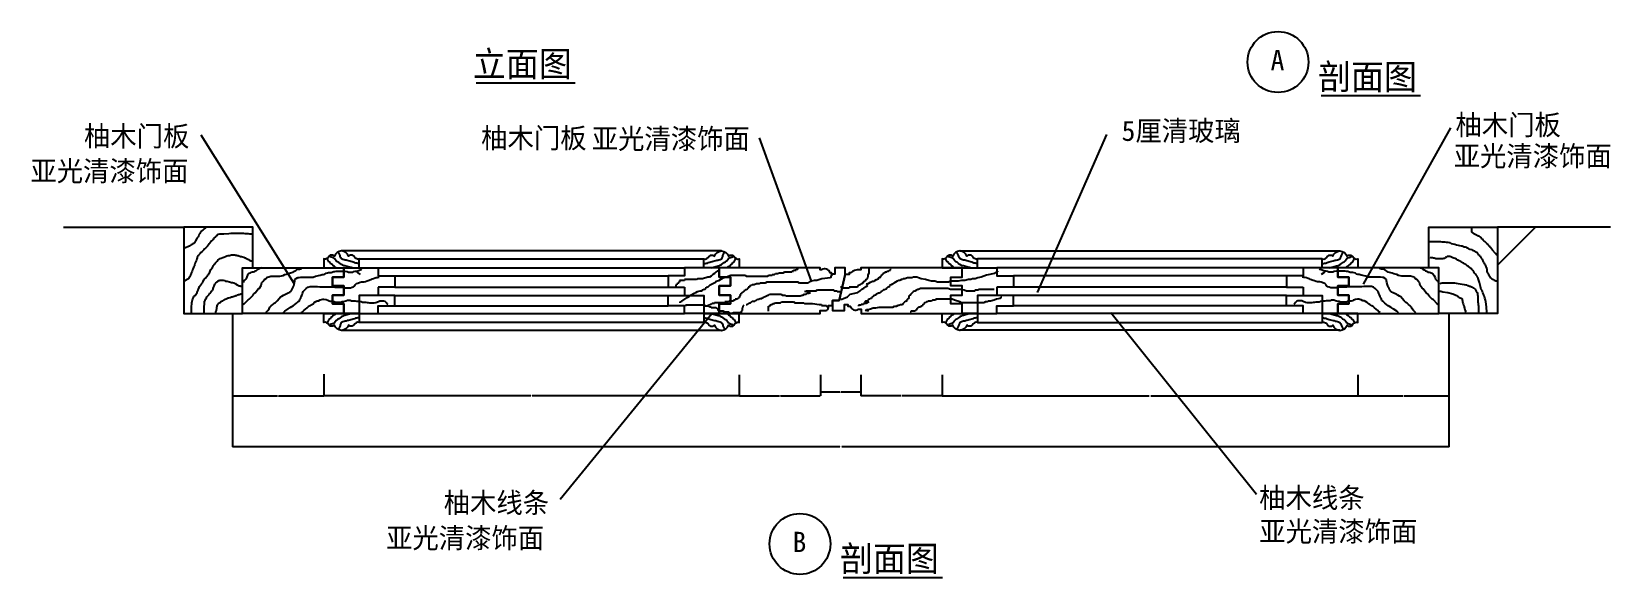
# Model space of a CAD drawing. Header units: metres. Extents: x 394 to 3676, y 649 to 5271.
# Drawn here: x 394 to 3508, y 649 to 1725 of the extents above; entities that cross this region are included whole.
import ezdxf

# ---------------------------------------------------------------- set-up
doc = ezdxf.new("R2010")
doc.units = ezdxf.units.M
for name, color, linetype in [('2', 2, 'Continuous'), ('3', 3, 'Continuous'), ('4', 4, 'Continuous'), ('7', 7, 'Continuous'), ('BH', 3, 'Continuous'), ('DIM', 3, 'Continuous'), ('TEXT', 3, 'Continuous')]:
    doc.layers.add(name, color=color, linetype=linetype)
doc.dimstyles.get("Standard").update_dxf_attribs({"dimtxt": 2.5, "dimasz": 2.5, "dimexe": 1.25, "dimexo": 0.625, "dimtad": 1, "dimcen": 2.5, "dimazin": 3, "dimtfac": 1, "dimtmove": 0, "dimatfit": 3})

msp = doc.modelspace()

# ---------------------------------------------------------------- texts
at = {"layer": 'TEXT'}
for s, height, p in [('立面图', 50, (1264.37, 1636.66)), ('A', 40, (2837.94, 1649.38)), ('剖面图', 50, (2931.62, 1611.43)), ('柚木门板', 40, (3202.59, 1521.43)), ('柚木门板', 40, (497.03, 1499.26)), ('柚木门板', 40, (1280.57, 1495.48)), ('亚光清漆饰面', 40, (1498.8, 1494.11)), ('5厘清玻璃', 40, (2543.97, 1509.92)), ('亚光清漆饰面', 40, (3199.11, 1459.94)), ('亚光清漆饰面', 40, (391.42, 1430.5)), ('柚木线条', 40, (1206.72, 776.39)), ('柚木线条', 40, (2815.39, 786.15)), ('亚光清漆饰面', 40, (1093.05, 706.82)), ('亚光清漆饰面', 40, (2815.69, 719.84)), ('B', 40, (1894.85, 698.99)), ('剖面图', 50, (1988.53, 661.03))]:
    msp.add_text(s, height=height, dxfattribs=at).set_placement(p)

# ---------------------------------------------------------------- blocks, each defined once
blk = doc.blocks.new('MX10')
at = {"layer": '4'}
blk.add_lwpolyline([(10, 0), (-10, 0), (-10, -5, -0.37), (-6.99, -6.57, 0.44), (-3.97, -6.57, 0.74), (3.97, -6.57, 0.44), (6.99, -6.57, -0.37), (10, -5)], format="xyb", close=True, dxfattribs=at)
blk = doc.blocks.new('*D3')
for p, q in [((2190.08, 1048.4), (2190.08, 1007.11)), ((3009.83, 1048.4), (3009.83, 1007.11)), ((2190.33, 1007.11), (2598.455, 1007.11)), ((2601.455, 1007.11), (3009.58, 1007.11))]:
    blk.add_line(p, q)
at = {"layer": 'Defpoints'}
for p in [(2190.08, 1048.4), (3009.83, 1048.4), (2190.08, 1007.11)]:
    blk.add_point(p, dxfattribs=at)
at = {"layer": 'DIM', "insert": (2599.955, 1007.11), "char_height": 1, "attachment_point": 5}
blk.add_mtext('410', dxfattribs=at)
blk = doc.blocks.new('*D4')
for p, q in [((790.07, 1024.78), (790.07, 906.57)), ((3189.83, 1023.28), (3189.83, 906.57)), ((1987.95, 906.57), (789.82, 906.57)), ((3190.08, 906.57), (1991.95, 906.57))]:
    blk.add_line(p, q)
at = {"layer": 'Defpoints'}
for p in [(790.07, 1024.78), (3189.83, 1023.28), (3189.83, 906.57)]:
    blk.add_point(p, dxfattribs=at)
at = {"layer": 'DIM', "insert": (1989.95, 906.57), "char_height": 1, "attachment_point": 5}
blk.add_mtext('1200', dxfattribs=at)
blk = doc.blocks.new('*D20')
for p, q in [((790.07, 1049.9), (790.07, 1006.41)), ((970.07, 1049.9), (970.07, 1006.41)), ((879.07, 1006.41), (789.82, 1006.41)), ((970.32, 1006.41), (881.07, 1006.41))]:
    blk.add_line(p, q)
at = {"layer": 'Defpoints'}
for p in [(790.07, 1049.9), (970.07, 1049.9), (970.07, 1006.41)]:
    blk.add_point(p, dxfattribs=at)
at = {"layer": 'DIM', "insert": (880.07, 1006.41), "char_height": 1, "attachment_point": 5}
blk.add_mtext('90', dxfattribs=at)
blk = doc.blocks.new('*D28')
for p, q in [((1789.83, 1048.4), (1789.83, 1007.11)), ((1949.95, 1048.4), (1949.95, 1007.11)), ((1790.08, 1007.11), (1868.89, 1007.11)), ((1870.89, 1007.11), (1949.7, 1007.11))]:
    blk.add_line(p, q)
at = {"layer": 'Defpoints'}
for p in [(1789.83, 1048.4), (1949.95, 1048.4), (1789.83, 1007.11)]:
    blk.add_point(p, dxfattribs=at)
at = {"layer": 'DIM', "insert": (1869.89, 1007.11), "char_height": 1, "attachment_point": 5}
blk.add_mtext('80', dxfattribs=at)
blk = doc.blocks.new('*D29')
for p, q in [((970.07, 1048.4), (970.07, 1007.11)), ((1789.83, 1048.4), (1789.83, 1007.11)), ((1378.45, 1007.11), (969.82, 1007.11)), ((1790.08, 1007.11), (1381.45, 1007.11))]:
    blk.add_line(p, q)
at = {"layer": 'Defpoints'}
for p in [(970.07, 1048.4), (1789.83, 1048.4), (1789.83, 1007.11)]:
    blk.add_point(p, dxfattribs=at)
at = {"layer": 'DIM', "insert": (1379.95, 1007.11), "char_height": 1, "attachment_point": 5}
blk.add_mtext('410', dxfattribs=at)
blk = doc.blocks.new('*D33')
for p, q in [((1949.95, 1048.4), (1949.95, 1014.61)), ((2029.95, 1048.4), (2029.95, 1014.61)), ((1988.95, 1014.61), (1949.7, 1014.61)), ((2030.2, 1014.61), (1990.95, 1014.61))]:
    blk.add_line(p, q)
at = {"layer": 'Defpoints'}
for p in [(1949.95, 1048.4), (2029.95, 1048.4), (2029.95, 1014.61)]:
    blk.add_point(p, dxfattribs=at)
at = {"layer": 'DIM', "insert": (1989.95, 1014.61), "char_height": 1, "attachment_point": 5}
blk.add_mtext('40', dxfattribs=at)
blk = doc.blocks.new('*D34')
for p, q in [((2029.95, 1048.4), (2029.95, 1007.11)), ((2190.08, 1048.4), (2190.08, 1007.11)), ((2109.015, 1007.11), (2029.7, 1007.11)), ((2190.33, 1007.11), (2111.015, 1007.11))]:
    blk.add_line(p, q)
at = {"layer": 'Defpoints'}
for p in [(2029.95, 1048.4), (2190.08, 1048.4), (2190.08, 1007.11)]:
    blk.add_point(p, dxfattribs=at)
at = {"layer": 'DIM', "insert": (2110.015, 1007.11), "char_height": 1, "attachment_point": 5}
blk.add_mtext('80', dxfattribs=at)
blk = doc.blocks.new('*D53')
for p, q in [((3009.83, 1048.4), (3009.83, 1007.01)), ((3189.83, 1048.4), (3189.83, 1007.01)), ((3010.08, 1007.01), (3098.83, 1007.01)), ((3100.83, 1007.01), (3189.58, 1007.01))]:
    blk.add_line(p, q)
at = {"layer": 'Defpoints'}
for p in [(3009.83, 1048.4), (3189.83, 1048.4), (3009.83, 1007.01)]:
    blk.add_point(p, dxfattribs=at)
at = {"layer": 'DIM', "insert": (3099.83, 1007.01), "char_height": 1, "attachment_point": 5}
blk.add_mtext('90', dxfattribs=at)

# ---------------------------------------------------------------- dimensions: what is measured, and where the dimension line sits
at = {"layer": 'DIM'}
for base, p1, p2, text, picture, middle in [((970.07, 1006.41), (970.07, 1049.9), (790.07, 1049.9), '90', '*D20', (880.07, 1006.41)), ((1789.83, 1007.11), (1789.83, 1048.4), (970.07, 1048.4), '410', '*D29', (1379.95, 1007.11)), ((1789.83, 1007.11), (1789.83, 1048.4), (1949.95, 1048.4), '80', '*D28', (1869.89, 1007.11)), ((2029.95, 1014.61), (2029.95, 1048.4), (1949.95, 1048.4), '40', '*D33', (1989.95, 1014.61)), ((2190.08, 1007.11), (2190.08, 1048.4), (2029.95, 1048.4), '80', '*D34', (2110.015, 1007.11)), ((2190.08, 1007.11), (2190.08, 1048.4), (3009.83, 1048.4), '410', '*D3', (2599.955, 1007.11)), ((3009.83, 1007.01), (3009.83, 1048.4), (3189.83, 1048.4), '90', '*D53', (3099.83, 1007.01)), ((3189.83, 906.57), (3189.83, 1023.28), (790.07, 1024.78), '1200', '*D4', (1989.95, 906.57))]:
    dim = msp.add_linear_dim(base=base, p1=p1, p2=p2, text=text, dimstyle='Standard', dxfattribs=at)
    dim.commit()
    dim.dimension.update_dxf_attribs({"geometry": picture, "text_midpoint": middle})

# ---------------------------------------------------------------- hatches: boundary and pattern name
at = {"layer": 'BH'}
h = msp.add_hatch(dxfattribs=at)
h.set_pattern_fill('AR-CONC', scale=48)
h.paths.add_polyline_path([(694.32, 1169.56), (694.32, 1339.74), (456.45, 1339.74), (456.45, 1016.37), (790.07, 1016.37), (790.07, 1169.56)])
h = msp.add_hatch(dxfattribs=at)
h.set_pattern_fill('ANSI31', scale=450)
h.paths.add_polyline_path([(694.32, 1169.56), (694.32, 1339.74), (456.45, 1339.74), (456.45, 1016.37), (790.07, 1016.37), (790.07, 1169.56)])
h = msp.add_hatch(dxfattribs=at)
h.set_pattern_fill('AR-CONC', scale=48)
h.paths.add_polyline_path([(3508.33, 1339.74), (3285.58, 1339.74), (3285.58, 1169.56), (3189.83, 1169.56), (3189.83, 1016.37), (3508.33, 1016.37)])
h = msp.add_hatch(dxfattribs=at)
h.set_pattern_fill('ANSI31', scale=450)
h.paths.add_polyline_path([(3508.33, 1339.74), (3285.58, 1339.74), (3285.58, 1169.56), (3189.83, 1169.56), (3189.83, 1016.37), (3508.33, 1016.37)])

# ---------------------------------------------------------------- linework, layer by layer
at = {"layer": '2'}
for points in [[(456.45, 1339.74), (694.32, 1339.74), (694.32, 1169.56), (790.07, 1169.56), (790.07, 1016.37)], [(3508.33, 1339.74), (3285.58, 1339.74), (3285.58, 1169.56), (3189.83, 1169.56), (3189.83, 1016.37)]]:
    msp.add_lwpolyline(points, dxfattribs=at)
at = {"layer": '3'}
for p, q in [((1040.07, 1277.06), (1719.83, 1277.06)), ((2939.83, 1277.06), (2260.08, 1277.06)), ((1077.8, 1259.56), (1682.1, 1259.56)), ((2902.1, 1259.56), (2297.8, 1259.56)), ((1110.52, 1243.95), (1649.37, 1243.95)), ((2869.38, 1243.95), (2330.53, 1243.95)), ((1110.52, 1184.47), (1649.37, 1184.47)), ((2869.38, 1184.47), (2330.53, 1184.47)), ((1077.8, 1169.56), (1682.1, 1169.56)), ((2902.1, 1169.56), (2297.8, 1169.56)), ((1719.83, 1152.06), (1040.07, 1152.06)), ((2260.08, 1152.06), (2939.83, 1152.06))]:
    msp.add_line(p, q, dxfattribs=at)
at = {"layer": '4'}
for p, q in [((1942.95, 1259.56), (1750.45, 1259.56)), ((1750.45, 1259.56), (1750.45, 1241.45)), ((2229.45, 1259.56), (2030.44, 1259.56)), ((2229.45, 1241.45), (2229.45, 1259.56)), ((1750.45, 1241.45), (1772.58, 1241.45)), ((1772.58, 1224.3), (1750.45, 1224.3)), ((1750.45, 1224.3), (1750.45, 1205.95)), ((1772.58, 1241.45), (1772.58, 1224.3)), ((2207.32, 1224.3), (2207.32, 1241.45)), ((2207.32, 1241.45), (2229.45, 1241.45)), ((2229.45, 1224.3), (2207.32, 1224.3)), ((2229.45, 1205.95), (2229.45, 1224.3)), ((1750.45, 1205.95), (1772.58, 1205.95)), ((1772.58, 1188.44), (1750.45, 1188.44)), ((1750.45, 1188.44), (1750.45, 1169.56)), ((1772.58, 1205.95), (1772.58, 1188.44)), ((2207.32, 1188.44), (2207.32, 1205.95)), ((2207.32, 1205.95), (2229.45, 1205.95)), ((2229.45, 1188.44), (2207.32, 1188.44)), ((2229.45, 1169.56), (2229.45, 1188.44)), ((1750.45, 1169.56), (1931.45, 1169.56)), ((2039.95, 1169.56), (2229.45, 1169.56))]:
    msp.add_line(p, q, dxfattribs=at)
for points in [[(830.07, 1259.56), (830.07, 1339.74), (694.32, 1339.74), (694.32, 1169.56), (810.07, 1169.56), (810.07, 1259.56)], [(3149.83, 1259.56), (3149.83, 1339.74), (3285.58, 1339.74), (3285.58, 1169.56), (3169.83, 1169.56), (3169.83, 1259.56)], [(987.31, 1205.95), (987.31, 1188.44), (1009.45, 1188.44), (1009.45, 1169.56), (810.07, 1169.56), (810.07, 1259.56), (1009.45, 1259.56), (1009.45, 1241.45), (987.31, 1241.45), (987.31, 1224.3), (1009.45, 1224.3), (1009.45, 1205.95)], [(1077.8, 1221.54), (1077.8, 1205.16), (1039.91, 1205.16), (1040.07, 1169.56), (1009.45, 1169.56), (1009.45, 1188.44), (987.31, 1188.44), (987.31, 1205.95), (1009.45, 1205.95), (1009.45, 1224.3), (987.31, 1224.3), (987.31, 1241.45), (1009.45, 1241.45), (1009.45, 1259.56), (1077.8, 1259.56), (1077.8, 1243.95), (1110.52, 1243.95), (1110.52, 1221.54)], [(1682.1, 1221.54), (1682.1, 1205.16), (1719.99, 1205.16), (1719.83, 1169.56), (1750.45, 1169.56), (1750.45, 1188.44), (1772.58, 1188.44), (1772.58, 1205.95), (1750.45, 1205.95), (1750.45, 1224.3), (1772.58, 1224.3), (1772.58, 1241.45), (1750.45, 1241.45), (1750.45, 1259.56), (1682.1, 1259.56), (1682.1, 1243.95), (1649.37, 1243.95), (1649.37, 1221.54)], [(2297.8, 1221.54), (2297.8, 1205.16), (2259.91, 1205.16), (2260.08, 1169.56), (2229.45, 1169.56), (2229.45, 1188.44), (2207.32, 1188.44), (2207.32, 1205.95), (2229.45, 1205.95), (2229.45, 1224.3), (2207.32, 1224.3), (2207.32, 1241.45), (2229.45, 1241.45), (2229.45, 1259.56), (2297.8, 1259.56), (2297.8, 1243.95), (2330.53, 1243.95), (2330.53, 1221.54)], [(2902.1, 1221.54), (2902.1, 1205.16), (2939.99, 1205.16), (2939.83, 1169.56), (2970.46, 1169.56), (2970.46, 1188.44), (2992.59, 1188.44), (2992.59, 1205.95), (2970.46, 1205.95), (2970.46, 1224.3), (2992.59, 1224.3), (2992.59, 1241.45), (2970.46, 1241.45), (2970.46, 1259.56), (2902.1, 1259.56), (2902.1, 1243.95), (2869.38, 1243.95), (2869.38, 1221.54)], [(2992.59, 1205.95), (2992.59, 1188.44), (2970.46, 1188.44), (2970.46, 1169.56), (3169.83, 1169.56), (3169.83, 1259.56), (2970.46, 1259.56), (2970.46, 1241.45), (2992.59, 1241.45), (2992.59, 1224.3), (2970.46, 1224.3), (2970.46, 1205.95)], [(1040.07, 1169.56), (1077.8, 1169.56), (1077.8, 1184.47), (1110.52, 1184.47), (1110.52, 1205.16), (1039.91, 1205.16)], [(1719.83, 1169.56), (1682.1, 1169.56), (1682.1, 1184.47), (1649.37, 1184.47), (1649.37, 1205.16), (1719.99, 1205.16)], [(2260.08, 1169.56), (2297.8, 1169.56), (2297.8, 1184.47), (2330.53, 1184.47), (2330.53, 1205.16), (2259.91, 1205.16)], [(2939.83, 1169.56), (2902.1, 1169.56), (2902.1, 1184.47), (2869.38, 1184.47), (2869.38, 1205.16), (2939.99, 1205.16)]]:
    msp.add_lwpolyline(points, close=True, dxfattribs=at)
for points in [[(1931.45, 1169.56), (1949.71, 1169.47), (1949.71, 1175.64), (1956.66, 1175.64, 0.6), (1965.79, 1185.19), (1973.89, 1185.19), (1973.89, 1194.91), (1987.03, 1194.91), (1998.83, 1246.66), (1998.83, 1246.66), (1998.83, 1259.56), (1978.6, 1259.56), (1978.6, 1246.82), (1972.02, 1246.82), (1972.02, 1249.73), (1969.1, 1249.73, 0.5), (1952.13, 1255.68), (1949.31, 1255.68), (1949.31, 1259.56), (1942.95, 1259.56)], [(2036.45, 1259.56), (2029.72, 1259.56), (2029.72, 1255.68), (2026.89, 1255.68, 0.23), (2009.4, 1249.53), (2006.48, 1249.53), (2006.48, 1246.6), (1998.83, 1246.6), (1987.03, 1194.91), (1973.89, 1194.91), (1973.89, 1175.56), (1997.44, 1175.56), (1997.44, 1187.09), (2003.7, 1187.09), (2003.7, 1184.17), (2008.91, 1184.17, 0.53), (2025.03, 1178.02), (2030, 1178.02), (2030, 1169.56), (2039.95, 1169.56)]]:
    msp.add_lwpolyline(points, format="xyb", dxfattribs=at)
at = {"layer": '7'}
for p, q in [((1754.83, 1292.78), (1005.07, 1292.78)), ((2225.08, 1292.78), (2974.83, 1292.78)), ((1110.52, 1221.54), (1649.37, 1221.54)), ((2869.38, 1221.54), (2330.53, 1221.54)), ((1110.52, 1205.16), (1649.37, 1205.16)), ((2869.38, 1205.16), (2330.53, 1205.16)), ((1005.07, 1136.35), (1754.83, 1136.35)), ((2974.83, 1136.35), (2225.08, 1136.35))]:
    msp.add_line(p, q, dxfattribs=at)
at = {"layer": 'BH'}
for p, q in [((738.09, 1339.63), (736.64, 1338.18)), ((3234.72, 1330.19), (3234.72, 1339.74)), ((714.83, 1309.13), (713.38, 1307.68)), ((715.56, 1310.59), (714.83, 1309.13)), ((717.01, 1312.04), (715.56, 1310.59)), ((717.74, 1314.22), (717.01, 1312.04)), ((720.65, 1318.57), (717.74, 1314.22)), ((722.1, 1320.75), (720.65, 1318.57)), ((722.83, 1322.2), (722.1, 1320.75)), ((723.55, 1323.66), (722.83, 1322.2)), ((724.28, 1325.84), (723.55, 1323.66)), ((725.74, 1327.29), (724.28, 1325.84)), ((726.46, 1328.74), (725.74, 1327.29)), ((727.92, 1330.92), (726.46, 1328.74)), ((730.1, 1333.1), (727.92, 1330.92)), ((732.28, 1334.55), (730.1, 1333.1)), ((734.46, 1336.73), (732.28, 1334.55)), ((736.64, 1338.18), (734.46, 1336.73)), ((745.36, 1308.41), (743.91, 1306.95)), ((747.54, 1310.59), (745.36, 1308.41)), ((749, 1312.76), (747.54, 1310.59)), ((750.45, 1314.22), (749, 1312.76)), ((751.91, 1315.67), (750.45, 1314.22)), ((752.63, 1317.12), (751.91, 1315.67)), ((754.09, 1318.57), (752.63, 1317.12)), ((756.27, 1320.75), (754.09, 1318.57)), ((757.72, 1322.2), (756.27, 1320.75)), ((759.18, 1322.93), (757.72, 1322.2)), ((760.63, 1324.38), (759.18, 1322.93)), ((762.08, 1325.11), (760.63, 1324.38)), ((764.27, 1325.84), (762.08, 1325.11)), ((772.99, 1325.84), (764.27, 1325.84)), ((783.17, 1326.56), (772.99, 1325.84)), ((786.8, 1327.29), (783.17, 1326.56)), ((812.25, 1327.29), (786.8, 1327.29)), ((815.15, 1326.56), (812.25, 1327.29)), ((821.7, 1326.56), (815.15, 1326.56)), ((824.6, 1325.84), (821.7, 1326.56)), ((830.42, 1325.84), (824.6, 1325.84)), ((3150.76, 1311.32), (3173.15, 1311.32)), ((3173.15, 1311.32), (3175.95, 1310.62)), ((3175.95, 1310.62), (3181.55, 1310.62)), ((3181.55, 1310.62), (3184.34, 1309.92)), ((3184.34, 1309.92), (3187.84, 1309.92)), ((3187.84, 1309.92), (3189.94, 1309.23)), ((3189.94, 1309.23), (3192.04, 1309.23)), ((3192.04, 1309.23), (3194.14, 1307.83)), ((3236.12, 1328.79), (3234.72, 1330.19)), ((3237.52, 1328.1), (3236.12, 1328.79)), ((3238.92, 1326.7), (3237.52, 1328.1)), ((3240.32, 1326), (3238.92, 1326.7)), ((3243.11, 1324.6), (3240.32, 1326)), ((3244.51, 1323.9), (3243.11, 1324.6)), ((3246.61, 1322.5), (3244.51, 1323.9)), ((3248.01, 1321.81), (3246.61, 1322.5)), ((3249.41, 1321.81), (3248.01, 1321.81)), ((3251.51, 1320.41), (3249.41, 1321.81)), ((3252.91, 1319.71), (3251.51, 1320.41)), ((3254.31, 1317.61), (3252.91, 1319.71)), ((3255.71, 1316.21), (3254.31, 1317.61)), ((3257.11, 1314.12), (3255.71, 1316.21)), ((3258.51, 1312.72), (3257.11, 1314.12)), ((3260.61, 1311.32), (3258.51, 1312.72)), ((3262.7, 1309.23), (3260.61, 1311.32)), ((3264.8, 1307.83), (3262.7, 1309.23)), ((695.93, 1298.97), (694.48, 1297.51)), ((697.38, 1298.97), (695.93, 1298.97)), ((698.84, 1299.69), (697.38, 1298.97)), ((701.75, 1301.15), (698.84, 1299.69)), ((703.2, 1301.87), (701.75, 1301.15)), ((705.38, 1302.6), (703.2, 1301.87)), ((706.83, 1303.32), (705.38, 1302.6)), ((708.29, 1304.78), (706.83, 1303.32)), ((709.74, 1305.5), (708.29, 1304.78)), ((711.92, 1306.95), (709.74, 1305.5)), ((713.38, 1307.68), (711.92, 1306.95)), ((719.92, 1277.18), (719.19, 1275)), ((720.65, 1279.36), (719.92, 1277.18)), ((722.1, 1282.99), (720.65, 1280.81)), ((720.65, 1280.81), (720.65, 1279.36)), ((722.83, 1284.44), (722.1, 1282.99)), ((724.28, 1285.9), (722.83, 1284.44)), ((726.46, 1288.07), (724.28, 1285.9)), ((727.92, 1289.53), (726.46, 1288.07)), ((730.1, 1291.7), (727.92, 1289.53)), ((731.55, 1293.16), (730.1, 1291.7)), ((733.73, 1295.34), (731.55, 1293.16)), ((735.19, 1296.79), (733.73, 1295.34)), ((736.64, 1298.24), (735.19, 1296.79)), ((738.09, 1299.69), (736.64, 1298.24)), ((739.55, 1301.15), (738.09, 1299.69)), ((741, 1302.6), (739.55, 1301.15)), ((742.46, 1304.78), (741, 1302.6)), ((743.91, 1306.95), (742.46, 1304.78)), ((763.54, 1276.45), (765.72, 1277.91)), ((765.72, 1277.91), (767.9, 1278.63)), ((767.9, 1278.63), (770.81, 1280.09)), ((770.81, 1280.09), (772.99, 1280.81)), ((772.99, 1280.81), (776.62, 1282.26)), ((776.62, 1282.26), (778.8, 1282.99)), ((778.8, 1282.99), (781.71, 1283.72)), ((781.71, 1283.72), (783.89, 1283.72)), ((783.89, 1283.72), (786.07, 1284.44)), ((786.07, 1284.44), (788.26, 1285.17)), ((788.26, 1285.17), (794.8, 1285.17)), ((794.8, 1285.17), (796.25, 1284.44)), ((796.25, 1284.44), (797.71, 1284.44)), ((797.71, 1284.44), (799.16, 1283.72)), ((799.16, 1283.72), (801.34, 1283.72)), ((801.34, 1283.72), (805.7, 1282.26)), ((805.7, 1282.26), (807.88, 1282.26)), ((807.88, 1282.26), (812.25, 1280.81)), ((812.25, 1280.81), (813.7, 1280.09)), ((813.7, 1280.09), (815.15, 1279.36)), ((815.15, 1279.36), (816.61, 1279.36)), ((816.61, 1279.36), (817.33, 1277.91)), ((817.33, 1277.91), (818.79, 1277.18)), ((818.79, 1277.18), (820.24, 1276.45)), ((977.36, 1276.97), (977.36, 1278.29)), ((982.79, 1281.54), (982.35, 1282.41)), ((984.96, 1280.68), (982.79, 1281.54)), ((987.13, 1280.24), (984.96, 1280.68)), ((989.3, 1279.37), (987.13, 1280.24)), ((991.47, 1278.07), (989.3, 1279.37)), ((992.77, 1275.9), (991.47, 1278.07)), ((999.71, 1288.93), (998.41, 1290.23)), ((1001.01, 1286.76), (999.71, 1288.93)), ((1002.31, 1284.15), (1001.01, 1286.76)), ((1002.75, 1281.98), (1002.31, 1284.15)), ((1004.05, 1279.37), (1002.75, 1281.98)), ((1005.35, 1277.2), (1004.05, 1279.37)), ((1007.95, 1275.9), (1005.35, 1277.2)), ((1751.94, 1275.9), (1754.55, 1277.2)), ((1754.55, 1277.2), (1755.85, 1279.37)), ((1755.85, 1279.37), (1757.15, 1281.98)), ((1757.15, 1281.98), (1757.58, 1284.15)), ((1757.58, 1284.15), (1758.89, 1286.76)), ((1758.89, 1286.76), (1760.19, 1288.93)), ((1760.19, 1288.93), (1761.49, 1290.23)), ((1767.13, 1275.9), (1768.43, 1278.07)), ((1768.43, 1278.07), (1770.6, 1279.37)), ((1770.6, 1279.37), (1772.77, 1280.24)), ((1772.77, 1280.24), (1774.94, 1280.68)), ((1774.94, 1280.68), (1777.11, 1281.54)), ((1777.11, 1281.54), (1777.54, 1282.41)), ((1782.54, 1276.97), (1782.54, 1278.29)), ((2197.36, 1276.97), (2197.36, 1278.29)), ((2202.79, 1281.54), (2202.36, 1282.41)), ((2204.96, 1280.68), (2202.79, 1281.54)), ((2207.13, 1280.24), (2204.96, 1280.68)), ((2209.3, 1279.37), (2207.13, 1280.24)), ((2211.47, 1278.07), (2209.3, 1279.37)), ((2212.77, 1275.9), (2211.47, 1278.07)), ((2219.71, 1288.93), (2218.41, 1290.23)), ((2221.01, 1286.76), (2219.71, 1288.93)), ((2222.32, 1284.15), (2221.01, 1286.76)), ((2222.75, 1281.98), (2222.32, 1284.15)), ((2224.05, 1279.37), (2222.75, 1281.98)), ((2225.35, 1277.2), (2224.05, 1279.37)), ((2227.96, 1275.9), (2225.35, 1277.2)), ((2971.95, 1275.9), (2974.55, 1277.2)), ((2974.55, 1277.2), (2975.85, 1279.37)), ((2975.85, 1279.37), (2977.16, 1281.98)), ((2977.16, 1281.98), (2977.59, 1284.15)), ((2977.59, 1284.15), (2978.89, 1286.76)), ((2978.89, 1286.76), (2980.19, 1288.93)), ((2980.19, 1288.93), (2981.49, 1290.23)), ((2987.13, 1275.9), (2988.44, 1278.07)), ((2988.44, 1278.07), (2990.61, 1279.37)), ((2990.61, 1279.37), (2992.77, 1280.24)), ((2992.77, 1280.24), (2994.94, 1280.68)), ((2994.94, 1280.68), (2997.11, 1281.54)), ((2997.11, 1281.54), (2997.55, 1282.41)), ((3002.54, 1276.97), (3002.54, 1278.29)), ((3154.26, 1279.17), (3152.86, 1279.87)), ((3157.06, 1279.17), (3154.26, 1279.17)), ((3159.16, 1278.47), (3157.06, 1279.17)), ((3160.56, 1278.47), (3159.16, 1278.47)), ((3162.66, 1277.78), (3160.56, 1278.47)), ((3164.05, 1277.08), (3162.66, 1277.78)), ((3178.05, 1277.08), (3164.05, 1277.08)), ((3179.45, 1277.78), (3178.05, 1277.08)), ((3180.85, 1277.78), (3179.45, 1277.78)), ((3182.25, 1278.47), (3180.85, 1277.78)), ((3182.95, 1279.87), (3182.25, 1278.47)), ((3184.34, 1280.57), (3182.95, 1279.87)), ((3186.44, 1281.97), (3184.34, 1280.57)), ((3191.34, 1281.97), (3186.44, 1281.97)), ((3193.44, 1281.27), (3191.34, 1281.97)), ((3194.84, 1280.57), (3193.44, 1281.27)), ((3194.14, 1307.83), (3197.64, 1307.13)), ((3196.24, 1279.87), (3194.84, 1280.57)), ((3197.64, 1279.17), (3196.24, 1279.87)), ((3197.64, 1307.13), (3201.14, 1306.43)), ((3199.74, 1278.47), (3197.64, 1279.17)), ((3201.84, 1277.78), (3199.74, 1278.47)), ((3201.14, 1306.43), (3204.63, 1305.03)), ((3204.63, 1276.38), (3201.84, 1277.78)), ((3204.63, 1305.03), (3208.13, 1304.33)), ((3208.13, 1304.33), (3210.93, 1303.63)), ((3210.93, 1303.63), (3213.73, 1302.94)), ((3213.73, 1302.94), (3215.83, 1302.94)), ((3215.83, 1302.94), (3217.23, 1302.24)), ((3217.23, 1302.24), (3218.63, 1301.54)), ((3218.63, 1301.54), (3220.03, 1300.84)), ((3220.03, 1300.84), (3222.13, 1300.84)), ((3222.13, 1300.84), (3224.22, 1299.44)), ((3224.22, 1299.44), (3226.32, 1298.74)), ((3226.32, 1298.74), (3227.72, 1298.04)), ((3227.72, 1298.04), (3229.12, 1297.34)), ((3229.12, 1297.34), (3231.22, 1296.65)), ((3231.22, 1296.65), (3234.02, 1295.95)), ((3234.02, 1295.95), (3236.12, 1294.55)), ((3236.12, 1294.55), (3238.22, 1293.85)), ((3238.22, 1293.85), (3240.32, 1293.15)), ((3240.32, 1293.15), (3241.71, 1291.75)), ((3241.71, 1291.75), (3243.11, 1291.05)), ((3243.11, 1291.05), (3244.51, 1290.36)), ((3244.51, 1290.36), (3245.21, 1288.96)), ((3245.21, 1288.96), (3246.61, 1286.86)), ((3246.61, 1286.86), (3248.01, 1286.16)), ((3248.01, 1286.16), (3249.41, 1284.76)), ((3249.41, 1284.76), (3250.11, 1283.37)), ((3250.11, 1283.37), (3251.51, 1282.67)), ((3251.51, 1282.67), (3252.21, 1281.27)), ((3252.21, 1281.27), (3252.91, 1279.87)), ((3252.91, 1279.87), (3253.61, 1278.47)), ((3253.61, 1278.47), (3255.01, 1276.38)), ((3266.9, 1305.73), (3264.8, 1307.83)), ((3267.6, 1304.33), (3266.9, 1305.73)), ((3269, 1302.94), (3267.6, 1304.33)), ((3269.7, 1301.54), (3269, 1302.94)), ((3271.1, 1300.84), (3269.7, 1301.54)), ((3271.8, 1299.44), (3271.1, 1300.84)), ((3273.9, 1297.34), (3271.8, 1299.44)), ((3276, 1294.55), (3273.9, 1297.34)), ((3281.59, 1287.56), (3276, 1294.55)), ((3283.69, 1285.46), (3281.59, 1287.56)), ((3285.09, 1284.76), (3283.69, 1285.46)), ((708.29, 1247.41), (707.56, 1245.23)), ((709.74, 1251.76), (708.29, 1248.86)), ((708.29, 1248.86), (708.29, 1247.41)), ((710.47, 1253.22), (709.74, 1251.76)), ((711.2, 1255.4), (710.47, 1253.22)), ((711.92, 1256.85), (711.2, 1255.4)), ((713.38, 1259.03), (711.92, 1256.85)), ((714.1, 1261.93), (713.38, 1260.48)), ((713.38, 1260.48), (713.38, 1259.03)), ((714.83, 1263.38), (714.1, 1261.93)), ((715.56, 1267.01), (714.83, 1265.56)), ((714.83, 1265.56), (714.83, 1263.38)), ((716.29, 1269.19), (715.56, 1267.01)), ((717.01, 1270.65), (716.29, 1269.19)), ((717.74, 1272.1), (717.01, 1270.65)), ((718.47, 1273.55), (717.74, 1272.1)), ((719.19, 1275), (718.47, 1273.55)), ((741, 1244.5), (742.46, 1245.95)), ((742.46, 1245.95), (743.91, 1248.86)), ((743.91, 1248.86), (745.36, 1251.04)), ((745.36, 1251.04), (746.09, 1253.22)), ((746.09, 1253.22), (746.82, 1254.67)), ((746.82, 1254.67), (747.54, 1256.12)), ((747.54, 1256.12), (750.45, 1260.48)), ((750.45, 1260.48), (751.91, 1262.66)), ((751.91, 1262.66), (752.63, 1264.11)), ((752.63, 1264.11), (754.09, 1265.56)), ((754.09, 1265.56), (754.81, 1267.01)), ((754.81, 1267.01), (756.27, 1269.19)), ((756.27, 1269.19), (757.72, 1270.65)), ((757.72, 1270.65), (759.9, 1272.82)), ((759.9, 1272.82), (761.36, 1275)), ((761.36, 1275), (763.54, 1276.45)), ((821.59, 1247.91), (819.93, 1245.41)), ((820.24, 1276.45), (821.7, 1275.73)), ((824.09, 1248.74), (821.59, 1247.91)), ((821.7, 1275.73), (824.6, 1274.28)), ((826.59, 1250.4), (824.09, 1248.74)), ((824.6, 1274.28), (826.06, 1273.55)), ((826.06, 1273.55), (831.15, 1273.55)), ((829.08, 1251.24), (826.59, 1250.4)), ((831.58, 1251.24), (829.08, 1251.24)), ((834.08, 1252.9), (831.58, 1251.24)), ((836.58, 1253.73), (834.08, 1252.9)), ((839.07, 1255.39), (836.58, 1253.73)), ((841.57, 1257.06), (839.07, 1255.39)), ((844.07, 1258.72), (841.57, 1257.06)), ((846.57, 1259.55), (844.07, 1258.72)), ((889.85, 1244.58), (893.18, 1246.25)), ((893.18, 1246.25), (896.51, 1247.08)), ((896.51, 1247.08), (899.01, 1247.91)), ((899.01, 1247.91), (902.34, 1248.74)), ((902.34, 1248.74), (904.83, 1249.57)), ((904.83, 1249.57), (907.33, 1250.4)), ((907.33, 1250.4), (909.83, 1251.24)), ((909.83, 1251.24), (912.33, 1252.9)), ((912.33, 1252.9), (914.82, 1254.56)), ((914.82, 1254.56), (917.32, 1256.22)), ((917.32, 1256.22), (919.82, 1257.06)), ((919.82, 1257.06), (923.15, 1257.06)), ((923.15, 1257.06), (925.64, 1257.89)), ((925.64, 1257.89), (927.31, 1258.72)), ((963.1, 1245.41), (967.26, 1246.25)), ((967.26, 1246.25), (969.76, 1246.25)), ((969.76, 1246.25), (972.26, 1247.08)), ((972.26, 1247.08), (974.76, 1248.74)), ((974.76, 1248.74), (977.25, 1249.57)), ((977.25, 1249.57), (979.75, 1250.4)), ((979.99, 1271.7), (977.36, 1276.97)), ((979.75, 1250.4), (984.74, 1250.4)), ((982.63, 1270.38), (979.99, 1271.7)), ((983.95, 1267.74), (982.63, 1270.38)), ((986.58, 1266.42), (983.95, 1267.74)), ((984.74, 1250.4), (989.74, 1252.07)), ((988.77, 1263.78), (986.58, 1266.42)), ((991.4, 1262.46), (988.77, 1263.78)), ((989.74, 1252.07), (992.24, 1252.07)), ((994.47, 1259.86), (991.4, 1262.46)), ((992.24, 1252.07), (994.73, 1252.9)), ((994.94, 1273.29), (992.77, 1275.9)), ((994.73, 1252.9), (1012.21, 1252.9)), ((997.11, 1271.56), (994.94, 1273.29)), ((1000.14, 1269.82), (997.11, 1271.56)), ((1002.31, 1268.08), (1000.14, 1269.82)), ((1004.91, 1265.91), (1002.31, 1268.08)), ((1007.52, 1264.61), (1004.91, 1265.91)), ((1009.69, 1263.74), (1007.52, 1264.61)), ((1010.12, 1275.46), (1007.95, 1275.9)), ((1011.86, 1263.3), (1009.69, 1263.74)), ((1012.29, 1275.03), (1010.12, 1275.46)), ((1020.97, 1260.7), (1011.86, 1263.3)), ((1012.21, 1252.9), (1016.38, 1252.07)), ((1014.46, 1274.6), (1012.29, 1275.03)), ((1016.63, 1273.73), (1014.46, 1274.6)), ((1016.38, 1252.07), (1018.87, 1251.24)), ((1018.8, 1273.29), (1016.63, 1273.73)), ((1021.4, 1272.42), (1018.8, 1273.29)), ((1018.87, 1251.24), (1027.2, 1251.24)), ((1024, 1260.26), (1020.97, 1260.7)), ((1023.57, 1271.99), (1021.4, 1272.42)), ((1026.17, 1271.56), (1023.57, 1271.99)), ((1026.17, 1259.83), (1024, 1260.26)), ((1028.34, 1270.69), (1026.17, 1271.56)), ((1027.2, 1251.24), (1029.69, 1252.07)), ((1030.51, 1269.82), (1028.34, 1270.69)), ((1029.69, 1252.07), (1032.19, 1252.9)), ((1032.68, 1268.95), (1030.51, 1269.82)), ((1032.19, 1252.9), (1034.69, 1252.9)), ((1035.28, 1268.52), (1032.68, 1268.95)), ((1033.86, 1252.9), (1037.19, 1249.57)), ((1034.69, 1252.9), (1037.19, 1253.73)), ((1037.45, 1268.08), (1035.28, 1268.52)), ((1037.19, 1253.73), (1042.18, 1255.39)), ((1037.19, 1249.57), (1042.18, 1246.25)), ((1040.06, 1267.65), (1037.45, 1268.08)), ((1042.18, 1255.39), (1044.68, 1256.22)), ((1044.68, 1256.22), (1045.51, 1257.06)), ((1719.84, 1267.65), (1722.44, 1268.08)), ((1722.44, 1268.08), (1724.61, 1268.52)), ((1724.61, 1268.52), (1727.22, 1268.95)), ((1727.22, 1268.95), (1729.39, 1269.82)), ((1729.39, 1269.82), (1731.55, 1270.69)), ((1731.55, 1270.69), (1733.72, 1271.56)), ((1733.72, 1271.56), (1736.33, 1271.99)), ((1733.72, 1259.83), (1735.89, 1260.26)), ((1737.73, 1246.54), (1734.35, 1243.17)), ((1735.89, 1260.26), (1738.93, 1260.7)), ((1736.33, 1271.99), (1738.5, 1272.42)), ((1741.12, 1248.23), (1737.73, 1246.54)), ((1738.5, 1272.42), (1741.1, 1273.29)), ((1738.93, 1260.7), (1748.04, 1263.3)), ((1741.1, 1273.29), (1743.27, 1273.73)), ((1744.5, 1251.61), (1741.12, 1248.23)), ((1743.27, 1273.73), (1745.44, 1274.6)), ((1746.19, 1253.3), (1744.5, 1251.61)), ((1745.44, 1274.6), (1747.61, 1275.03)), ((1747.88, 1253.3), (1746.19, 1253.3)), ((1747.61, 1275.03), (1749.78, 1275.46)), ((1748.04, 1263.3), (1750.21, 1263.74)), ((1749.78, 1275.46), (1751.94, 1275.9)), ((1750.21, 1263.74), (1752.38, 1264.61)), ((1752.38, 1264.61), (1754.98, 1265.91)), ((1754.98, 1265.91), (1757.58, 1268.08)), ((1757.58, 1268.08), (1759.75, 1269.82)), ((1759.75, 1269.82), (1762.79, 1271.56)), ((1762.79, 1271.56), (1764.96, 1273.29)), ((1764.96, 1273.29), (1767.13, 1275.9)), ((1765.43, 1259.86), (1768.49, 1262.46)), ((1768.49, 1262.46), (1771.13, 1263.78)), ((1771.13, 1263.78), (1773.32, 1266.42)), ((1773.32, 1266.42), (1775.95, 1267.74)), ((1775.95, 1267.74), (1777.27, 1270.38)), ((1777.27, 1270.38), (1779.9, 1271.7)), ((1779.9, 1271.7), (1782.54, 1276.97)), ((1854.44, 1246.54), (1859.51, 1246.54)), ((1854.44, 1244.86), (1854.44, 1246.54)), ((1859.51, 1246.54), (1861.2, 1248.23)), ((1861.2, 1248.23), (1866.28, 1248.23)), ((1866.28, 1248.23), (1867.97, 1249.92)), ((1867.97, 1249.92), (1876.42, 1249.92)), ((1876.42, 1249.92), (1879.81, 1251.61)), ((1879.81, 1251.61), (1893.34, 1251.61)), ((1893.34, 1253.3), (1896.72, 1253.3)), ((1893.34, 1251.61), (1893.34, 1253.3)), ((1896.72, 1254.99), (1901.79, 1254.99)), ((1896.72, 1253.3), (1896.72, 1254.99)), ((1901.79, 1256.68), (1905.18, 1256.68)), ((1901.79, 1254.99), (1901.79, 1256.68)), ((1905.18, 1258.37), (1906.87, 1258.37)), ((1905.18, 1256.68), (1905.18, 1258.37)), ((1972.85, 1245.96), (1971.15, 1244.27)), ((1972.85, 1245.39), (1972.85, 1245.96)), ((2045.41, 1249.92), (2043.72, 1244.86)), ((2045.41, 1258.37), (2045.41, 1249.92)), ((2070.93, 1246.54), (2072.62, 1246.54)), ((2070.93, 1244.86), (2070.93, 1246.54)), ((2072.62, 1246.54), (2074.31, 1248.23)), ((2074.31, 1249.92), (2076.01, 1249.92)), ((2074.31, 1248.23), (2074.31, 1249.92)), ((2076.01, 1249.92), (2077.7, 1251.61)), ((2077.7, 1251.61), (2081.08, 1251.61)), ((2081.08, 1253.3), (2084.46, 1253.3)), ((2081.08, 1251.61), (2081.08, 1253.3)), ((2084.46, 1253.3), (2086.15, 1254.99)), ((2086.15, 1254.99), (2087.84, 1254.99)), ((2087.84, 1256.68), (2089.54, 1256.68)), ((2087.84, 1254.99), (2087.84, 1256.68)), ((2200, 1271.7), (2197.36, 1276.97)), ((2202.63, 1270.38), (2200, 1271.7)), ((2203.95, 1267.74), (2202.63, 1270.38)), ((2206.59, 1266.42), (2203.95, 1267.74)), ((2208.77, 1263.78), (2206.59, 1266.42)), ((2211.41, 1262.46), (2208.77, 1263.78)), ((2214.48, 1259.86), (2211.41, 1262.46)), ((2214.94, 1273.29), (2212.77, 1275.9)), ((2217.11, 1271.56), (2214.94, 1273.29)), ((2220.15, 1269.82), (2217.11, 1271.56)), ((2222.32, 1268.08), (2220.15, 1269.82)), ((2224.92, 1265.91), (2222.32, 1268.08)), ((2227.52, 1264.61), (2224.92, 1265.91)), ((2229.69, 1263.74), (2227.52, 1264.61)), ((2230.13, 1275.46), (2227.96, 1275.9)), ((2231.86, 1263.3), (2229.69, 1263.74)), ((2232.29, 1275.03), (2230.13, 1275.46)), ((2240.97, 1260.7), (2231.86, 1263.3)), ((2234.46, 1274.6), (2232.29, 1275.03)), ((2236.63, 1273.73), (2234.46, 1274.6)), ((2238.8, 1273.29), (2236.63, 1273.73)), ((2241.41, 1272.42), (2238.8, 1273.29)), ((2244.01, 1260.26), (2240.97, 1260.7)), ((2243.57, 1271.99), (2241.41, 1272.42)), ((2246.18, 1271.56), (2243.57, 1271.99)), ((2246.18, 1259.83), (2244.01, 1260.26)), ((2248.35, 1270.69), (2246.18, 1271.56)), ((2250.52, 1269.82), (2248.35, 1270.69)), ((2252.69, 1268.95), (2250.52, 1269.82)), ((2255.29, 1268.52), (2252.69, 1268.95)), ((2257.46, 1268.08), (2255.29, 1268.52)), ((2260.06, 1267.65), (2257.46, 1268.08)), ((2284.04, 1246.54), (2277.28, 1244.86)), ((2292.5, 1248.23), (2284.04, 1246.54)), ((2297.57, 1251.61), (2292.5, 1248.23)), ((2299.26, 1251.61), (2297.57, 1251.61)), ((2299.26, 1253.3), (2299.26, 1251.61)), ((2935.22, 1256.22), (2934.39, 1257.06)), ((2937.72, 1255.39), (2935.22, 1256.22)), ((2942.72, 1253.73), (2937.72, 1255.39)), ((2942.72, 1249.57), (2937.72, 1246.25)), ((2939.85, 1267.65), (2942.45, 1268.08)), ((2942.45, 1268.08), (2944.62, 1268.52)), ((2945.21, 1252.9), (2942.72, 1253.73)), ((2946.05, 1252.9), (2942.72, 1249.57)), ((2944.62, 1268.52), (2947.22, 1268.95)), ((2947.71, 1252.9), (2945.21, 1252.9)), ((2947.22, 1268.95), (2949.39, 1269.82)), ((2950.21, 1252.07), (2947.71, 1252.9)), ((2949.39, 1269.82), (2951.56, 1270.69)), ((2952.7, 1251.24), (2950.21, 1252.07)), ((2951.56, 1270.69), (2953.73, 1271.56)), ((2961.03, 1251.24), (2952.7, 1251.24)), ((2953.73, 1271.56), (2956.33, 1271.99)), ((2953.73, 1259.83), (2955.9, 1260.26)), ((2955.9, 1260.26), (2958.93, 1260.7)), ((2956.33, 1271.99), (2958.5, 1272.42)), ((2958.5, 1272.42), (2961.1, 1273.29)), ((2958.93, 1260.7), (2968.05, 1263.3)), ((2963.53, 1252.07), (2961.03, 1251.24)), ((2961.1, 1273.29), (2963.27, 1273.73)), ((2963.27, 1273.73), (2965.44, 1274.6)), ((2967.69, 1252.9), (2963.53, 1252.07)), ((2965.44, 1274.6), (2967.61, 1275.03)), ((2967.61, 1275.03), (2969.78, 1275.46)), ((2985.17, 1252.9), (2967.69, 1252.9)), ((2968.05, 1263.3), (2970.21, 1263.74)), ((2969.78, 1275.46), (2971.95, 1275.9)), ((2970.21, 1263.74), (2972.38, 1264.61)), ((2972.38, 1264.61), (2974.99, 1265.91)), ((2974.99, 1265.91), (2977.59, 1268.08)), ((2977.59, 1268.08), (2979.76, 1269.82)), ((2979.76, 1269.82), (2982.8, 1271.56)), ((2982.8, 1271.56), (2984.97, 1273.29)), ((2984.97, 1273.29), (2987.13, 1275.9)), ((2987.67, 1252.07), (2985.17, 1252.9)), ((2985.43, 1259.86), (2988.5, 1262.46)), ((2990.16, 1252.07), (2987.67, 1252.07)), ((2988.5, 1262.46), (2991.13, 1263.78)), ((2995.16, 1250.4), (2990.16, 1252.07)), ((2991.13, 1263.78), (2993.32, 1266.42)), ((2993.32, 1266.42), (2995.95, 1267.74)), ((3000.15, 1250.4), (2995.16, 1250.4)), ((2995.95, 1267.74), (2997.27, 1270.38)), ((2997.27, 1270.38), (2999.91, 1271.7)), ((2999.91, 1271.7), (3002.54, 1276.97)), ((3002.65, 1249.57), (3000.15, 1250.4)), ((3005.15, 1248.74), (3002.65, 1249.57)), ((3007.64, 1247.08), (3005.15, 1248.74)), ((3010.14, 1246.25), (3007.64, 1247.08)), ((3012.64, 1246.25), (3010.14, 1246.25)), ((3016.8, 1245.41), (3012.64, 1246.25)), ((3054.26, 1257.89), (3052.59, 1258.72)), ((3056.75, 1257.06), (3054.26, 1257.89)), ((3060.08, 1257.06), (3056.75, 1257.06)), ((3062.58, 1256.22), (3060.08, 1257.06)), ((3065.08, 1254.56), (3062.58, 1256.22)), ((3067.58, 1252.9), (3065.08, 1254.56)), ((3070.07, 1251.24), (3067.58, 1252.9)), ((3072.57, 1250.4), (3070.07, 1251.24)), ((3075.07, 1249.57), (3072.57, 1250.4)), ((3077.57, 1248.74), (3075.07, 1249.57)), ((3080.89, 1247.91), (3077.57, 1248.74)), ((3083.39, 1247.08), (3080.89, 1247.91)), ((3086.72, 1246.25), (3083.39, 1247.08)), ((3090.05, 1244.58), (3086.72, 1246.25)), ((3133.34, 1259.55), (3135.83, 1258.72)), ((3135.83, 1258.72), (3138.33, 1257.06)), ((3138.33, 1257.06), (3140.83, 1255.39)), ((3140.83, 1255.39), (3143.32, 1253.73)), ((3143.32, 1253.73), (3145.82, 1252.9)), ((3145.82, 1252.9), (3148.32, 1251.24)), ((3148.32, 1251.24), (3150.82, 1251.24)), ((3150.82, 1251.24), (3153.31, 1250.4)), ((3153.31, 1250.4), (3155.81, 1248.74)), ((3155.81, 1248.74), (3158.31, 1247.91)), ((3158.31, 1247.91), (3159.97, 1245.41)), ((3207.43, 1274.98), (3204.63, 1276.38)), ((3210.23, 1273.58), (3207.43, 1274.98)), ((3213.03, 1272.18), (3210.23, 1273.58)), ((3215.13, 1270.79), (3213.03, 1272.18)), ((3216.53, 1269.39), (3215.13, 1270.79)), ((3218.63, 1268.69), (3216.53, 1269.39)), ((3220.03, 1267.29), (3218.63, 1268.69)), ((3222.82, 1265.89), (3220.03, 1267.29)), ((3225.62, 1263.8), (3222.82, 1265.89)), ((3228.42, 1262.4), (3225.62, 1263.8)), ((3231.22, 1260.3), (3228.42, 1262.4)), ((3233.32, 1258.21), (3231.22, 1260.3)), ((3234.72, 1256.11), (3233.32, 1258.21)), ((3236.82, 1254.01), (3234.72, 1256.11)), ((3238.92, 1251.92), (3236.82, 1254.01)), ((3240.32, 1249.12), (3238.92, 1251.92)), ((3242.41, 1247.02), (3240.32, 1249.12)), ((3243.81, 1244.93), (3242.41, 1247.02)), ((3255.01, 1276.38), (3255.71, 1274.98)), ((3255.71, 1274.98), (3256.41, 1273.58)), ((3256.41, 1273.58), (3257.81, 1271.49)), ((3257.81, 1271.49), (3257.81, 1270.09)), ((3257.81, 1270.09), (3259.21, 1268.69)), ((3259.21, 1268.69), (3259.91, 1266.59)), ((3259.91, 1266.59), (3261.3, 1265.2)), ((3261.3, 1265.2), (3262, 1263.8)), ((3262, 1263.8), (3262.7, 1262.4)), ((3262.7, 1262.4), (3264.1, 1260.3)), ((3264.1, 1260.3), (3264.1, 1258.21)), ((3264.1, 1258.21), (3264.8, 1256.81)), ((3264.8, 1256.81), (3264.8, 1252.62)), ((3264.8, 1252.62), (3265.5, 1250.52)), ((3265.5, 1250.52), (3266.2, 1249.12)), ((3266.2, 1249.12), (3266.9, 1247.72)), ((3266.9, 1247.72), (3267.6, 1246.33)), ((3267.6, 1246.33), (3268.3, 1244.23)), ((695.2, 1232.88), (694.32, 1232)), ((696.66, 1234.34), (695.2, 1232.88)), ((698.11, 1235.06), (696.66, 1234.34)), ((700.29, 1236.51), (698.11, 1235.06)), ((701.75, 1237.24), (700.29, 1236.51)), ((703.2, 1237.97), (701.75, 1237.24)), ((703.93, 1239.42), (703.2, 1237.97)), ((705.38, 1240.87), (703.93, 1239.42)), ((706.11, 1242.32), (705.38, 1240.87)), ((707.56, 1245.23), (706.11, 1242.32)), ((721.37, 1214), (722.1, 1216.18)), ((722.1, 1216.18), (722.83, 1217.63)), ((722.83, 1217.63), (724.28, 1220.54)), ((724.28, 1220.54), (725.01, 1222.72)), ((725.01, 1222.72), (727.19, 1225.62)), ((727.19, 1225.62), (728.64, 1227.8)), ((728.64, 1227.8), (730.82, 1229.98)), ((730.82, 1229.98), (732.28, 1232.88)), ((732.28, 1232.88), (733.73, 1235.79)), ((733.73, 1235.79), (735.19, 1237.97)), ((735.19, 1237.97), (736.64, 1239.42)), ((736.64, 1239.42), (738.09, 1240.87)), ((738.09, 1240.87), (739.55, 1242.32)), ((739.55, 1242.32), (741, 1244.5)), ((749, 1213.28), (750.45, 1214.73)), ((750.45, 1214.73), (751.18, 1216.18)), ((751.18, 1216.18), (751.91, 1217.63)), ((751.91, 1219.09), (752.63, 1220.54)), ((751.91, 1217.63), (751.91, 1219.09)), ((752.63, 1220.54), (754.09, 1223.44)), ((754.09, 1223.44), (754.81, 1225.62)), ((754.81, 1225.62), (755.54, 1227.07)), ((755.54, 1227.07), (757, 1229.25)), ((757, 1229.25), (757.72, 1230.7)), ((757.72, 1230.7), (759.18, 1232.16)), ((759.18, 1232.16), (760.63, 1232.88)), ((760.63, 1232.88), (762.08, 1234.34)), ((762.08, 1234.34), (763.54, 1234.34)), ((763.54, 1234.34), (764.99, 1235.06)), ((764.99, 1235.06), (771.53, 1235.06)), ((771.53, 1235.06), (774.44, 1234.34)), ((774.44, 1234.34), (776.62, 1233.61)), ((776.62, 1233.61), (779.53, 1233.61)), ((779.53, 1233.61), (783.89, 1232.16)), ((783.89, 1232.16), (786.07, 1231.43)), ((786.07, 1231.43), (788.26, 1230.7)), ((788.26, 1230.7), (790.44, 1230.7)), ((790.44, 1230.7), (792.62, 1229.98)), ((792.62, 1229.98), (794.07, 1229.25)), ((794.07, 1229.25), (795.52, 1229.25)), ((795.52, 1229.25), (796.25, 1227.8)), ((796.25, 1227.8), (799.16, 1226.35)), ((799.16, 1226.35), (800.61, 1225.62)), ((800.61, 1225.62), (803.52, 1224.17)), ((803.52, 1224.17), (804.98, 1224.17)), ((804.98, 1224.17), (806.43, 1223.44)), ((806.43, 1223.44), (809.34, 1223.44)), ((814.1, 1234.61), (811.6, 1233.77)), ((811.6, 1233.77), (811.6, 1230.45)), ((816.6, 1237.1), (814.1, 1234.61)), ((817.43, 1239.59), (816.6, 1237.1)), ((818.26, 1242.09), (817.43, 1239.59)), ((819.93, 1245.41), (818.26, 1242.09)), ((837.41, 1213.82), (840.74, 1217.98)), ((840.74, 1217.98), (843.24, 1219.64)), ((843.24, 1219.64), (846.57, 1224.63)), ((846.57, 1224.63), (847.4, 1227.95)), ((847.4, 1227.95), (848.23, 1230.45)), ((848.23, 1230.45), (849.89, 1232.94)), ((849.89, 1232.94), (853.22, 1236.27)), ((853.22, 1236.27), (856.55, 1238.76)), ((856.55, 1238.76), (858.22, 1241.26)), ((858.22, 1241.26), (861.55, 1242.09)), ((861.55, 1242.09), (865.71, 1242.92)), ((865.71, 1242.92), (883.19, 1242.92)), ((883.19, 1242.92), (886.52, 1243.75)), ((886.52, 1243.75), (889.85, 1244.58)), ((905.67, 1213.82), (907.33, 1216.31)), ((907.33, 1216.31), (908.16, 1218.81)), ((908.16, 1218.81), (909.83, 1221.3)), ((909.83, 1221.3), (910.66, 1223.8)), ((910.66, 1223.8), (911.49, 1226.29)), ((911.49, 1226.29), (912.33, 1230.45)), ((912.33, 1230.45), (913.16, 1233.77)), ((913.16, 1236.27), (915.65, 1238.76)), ((913.16, 1233.77), (913.16, 1236.27)), ((915.65, 1238.76), (918.98, 1240.43)), ((918.98, 1240.43), (921.48, 1240.43)), ((921.48, 1240.43), (924.81, 1241.26)), ((924.81, 1241.26), (948.95, 1241.26)), ((929.81, 1212.99), (932.3, 1215.48)), ((932.3, 1215.48), (935.63, 1218.81)), ((935.63, 1218.81), (938.96, 1221.3)), ((938.96, 1221.3), (943.12, 1222.96)), ((943.12, 1222.96), (958.11, 1222.96)), ((948.95, 1241.26), (953.95, 1242.92)), ((953.95, 1242.92), (957.27, 1243.75)), ((957.27, 1243.75), (959.77, 1244.58)), ((958.11, 1222.96), (962.27, 1222.13)), ((959.77, 1244.58), (963.1, 1245.41)), ((962.27, 1222.13), (988.91, 1222.13)), ((988.91, 1222.13), (992.24, 1221.3)), ((992.24, 1221.3), (1008.88, 1221.3)), ((1008.88, 1221.3), (1011.38, 1220.47)), ((1011.38, 1220.47), (1023.03, 1220.47)), ((1023.03, 1220.47), (1026.36, 1221.3)), ((1026.36, 1221.3), (1028.86, 1222.13)), ((1028.86, 1222.13), (1031.36, 1223.8)), ((1031.36, 1223.8), (1032.19, 1226.29)), ((1032.19, 1226.29), (1034.69, 1228.78)), ((1034.69, 1228.78), (1037.19, 1229.62)), ((1037.19, 1229.62), (1042.18, 1231.28)), ((1042.18, 1231.28), (1044.68, 1232.11)), ((1044.68, 1232.11), (1049.67, 1232.11)), ((1049.67, 1232.11), (1052.17, 1232.94)), ((1052.17, 1232.94), (1055.5, 1233.77)), ((1055.5, 1233.77), (1058, 1234.61)), ((1058, 1234.61), (1062.99, 1236.27)), ((1062.99, 1236.27), (1065.49, 1237.93)), ((1065.49, 1237.93), (1067.98, 1238.76)), ((1067.98, 1238.76), (1071.31, 1239.59)), ((1071.31, 1239.59), (1073.81, 1240.43)), ((1073.81, 1240.43), (1076.31, 1240.43)), ((1076.31, 1240.43), (1078.81, 1241.26)), ((1078.81, 1241.26), (1079.64, 1241.26)), ((1665, 1226.27), (1665, 1222.89)), ((1666.7, 1226.27), (1665, 1226.27)), ((1668.39, 1227.96), (1666.7, 1227.96)), ((1666.7, 1227.96), (1666.7, 1226.27)), ((1668.39, 1229.65), (1668.39, 1227.96)), ((1670.08, 1229.65), (1668.39, 1229.65)), ((1670.08, 1231.34), (1670.08, 1229.65)), ((1671.77, 1231.34), (1670.08, 1231.34)), ((1671.77, 1234.72), (1671.77, 1231.34)), ((1681.92, 1234.72), (1671.77, 1234.72)), ((1681.92, 1236.41), (1681.92, 1234.72)), ((1705.6, 1236.41), (1681.92, 1236.41)), ((1707.29, 1238.1), (1705.6, 1236.41)), ((1717.44, 1238.1), (1707.29, 1238.1)), ((1715.75, 1214.44), (1717.44, 1216.13)), ((1727.58, 1241.48), (1717.44, 1238.1)), ((1717.44, 1216.13), (1720.82, 1217.82)), ((1720.82, 1217.82), (1722.51, 1217.82)), ((1722.51, 1217.82), (1724.2, 1219.51)), ((1724.2, 1221.2), (1725.89, 1221.2)), ((1724.2, 1219.51), (1724.2, 1221.2)), ((1725.89, 1221.2), (1729.28, 1222.89)), ((1730.97, 1241.48), (1727.58, 1241.48)), ((1729.28, 1222.89), (1732.66, 1226.27)), ((1734.35, 1243.17), (1730.97, 1241.48)), ((1732.66, 1226.27), (1736.04, 1227.96)), ((1736.04, 1227.96), (1742.81, 1231.34)), ((1742.81, 1231.34), (1744.5, 1233.03)), ((1744.5, 1233.03), (1749.57, 1234.72)), ((1749.57, 1234.72), (1754.65, 1238.1)), ((1754.65, 1238.1), (1758.03, 1239.79)), ((1758.03, 1239.79), (1763.1, 1241.48)), ((1763.1, 1241.48), (1768.18, 1243.17)), ((1768.18, 1243.17), (1773.25, 1244.86)), ((1773.25, 1244.86), (1802, 1244.86)), ((1802, 1216.13), (1800.31, 1214.44)), ((1802, 1244.86), (1803.7, 1243.17)), ((1803.7, 1216.13), (1802, 1216.13)), ((1803.7, 1243.17), (1845.98, 1243.17)), ((1805.39, 1217.82), (1803.7, 1216.13)), ((1807.08, 1219.51), (1805.39, 1217.82)), ((1807.08, 1221.2), (1807.08, 1219.51)), ((1808.77, 1221.2), (1807.08, 1221.2)), ((1810.46, 1222.89), (1808.77, 1221.2)), ((1812.15, 1224.58), (1810.46, 1222.89)), ((1813.84, 1224.58), (1812.15, 1224.58)), ((1815.54, 1226.27), (1813.84, 1224.58)), ((1818.92, 1226.27), (1815.54, 1226.27)), ((1823.99, 1227.96), (1818.92, 1226.27)), ((1829.07, 1227.96), (1823.99, 1227.96)), ((1830.76, 1229.65), (1829.07, 1227.96)), ((1840.91, 1229.65), (1830.76, 1229.65)), ((1844.29, 1231.34), (1840.91, 1229.65)), ((1905.18, 1231.34), (1844.29, 1231.34)), ((1845.98, 1243.17), (1847.67, 1244.86)), ((1847.67, 1244.86), (1854.44, 1244.86)), ((1908.56, 1229.65), (1905.18, 1231.34)), ((1925.7, 1229.65), (1908.56, 1229.65)), ((1927.39, 1231.34), (1925.7, 1229.65)), ((1932.46, 1233.03), (1927.39, 1231.34)), ((1937.54, 1234.72), (1932.46, 1233.03)), ((1942.61, 1234.72), (1937.54, 1234.72)), ((1940.92, 1214.44), (1944.3, 1216.13)), ((1952.38, 1238.1), (1942.61, 1234.72)), ((1944.3, 1216.13), (1976.21, 1216.13)), ((1969.46, 1239.79), (1952.38, 1238.1)), ((1971.15, 1244.27), (1969.46, 1239.79)), ((1976.21, 1216.13), (1976.21, 1214.44)), ((1993.13, 1221.2), (1989.75, 1221.2)), ((1994.82, 1219.51), (1993.13, 1221.2)), ((2006.66, 1219.51), (1994.82, 1219.51)), ((2006.66, 1221.2), (2006.66, 1219.51)), ((2021.73, 1221.2), (2006.66, 1221.2)), ((2023.42, 1222.89), (2021.73, 1221.2)), ((2023.42, 1224.58), (2023.42, 1222.89)), ((2025.12, 1224.58), (2023.42, 1224.58)), ((2028.5, 1226.27), (2025.12, 1224.58)), ((2030.19, 1227.96), (2028.5, 1226.27)), ((2028.5, 1214.44), (2031.88, 1217.82)), ((2031.88, 1227.96), (2030.19, 1227.96)), ((2033.57, 1229.65), (2031.88, 1227.96)), ((2031.88, 1217.82), (2035.26, 1219.51)), ((2033.57, 1231.34), (2033.57, 1229.65)), ((2035.26, 1231.34), (2033.57, 1231.34)), ((2036.96, 1233.03), (2035.26, 1231.34)), ((2035.26, 1219.51), (2040.34, 1222.89)), ((2038.65, 1234.72), (2036.96, 1233.03)), ((2040.34, 1236.41), (2038.65, 1234.72)), ((2042.03, 1238.1), (2040.34, 1236.41)), ((2040.34, 1222.89), (2043.72, 1224.58)), ((2040.49, 1227.96), (2045.56, 1229.65)), ((2043.72, 1224.58), (2040.49, 1227.96)), ((2043.72, 1241.48), (2042.03, 1239.79)), ((2042.03, 1239.79), (2042.03, 1238.1)), ((2043.72, 1244.86), (2043.72, 1241.48)), ((2045.56, 1229.65), (2048.94, 1231.34)), ((2048.94, 1231.34), (2052.33, 1233.03)), ((2052.33, 1233.03), (2055.71, 1233.03)), ((2055.71, 1233.03), (2057.4, 1234.72)), ((2057.4, 1234.72), (2060.78, 1236.41)), ((2060.78, 1236.41), (2064.17, 1238.1)), ((2064.17, 1238.1), (2065.86, 1241.48)), ((2065.86, 1241.48), (2069.24, 1241.48)), ((2069.24, 1243.17), (2070.93, 1244.86)), ((2069.24, 1241.48), (2069.24, 1243.17)), ((2074.31, 1216.13), (2072.62, 1214.44)), ((2076.01, 1216.13), (2074.31, 1216.13)), ((2079.39, 1217.82), (2076.01, 1216.13)), ((2081.08, 1219.51), (2079.39, 1217.82)), ((2082.77, 1221.2), (2081.08, 1219.51)), ((2084.46, 1221.2), (2082.77, 1221.2)), ((2086.15, 1222.89), (2084.46, 1221.2)), ((2089.54, 1226.27), (2086.15, 1224.58)), ((2086.15, 1224.58), (2086.15, 1222.89)), ((2092.92, 1227.96), (2089.54, 1226.27)), ((2094.61, 1229.65), (2092.92, 1227.96)), ((2097.99, 1231.34), (2094.61, 1229.65)), ((2101.38, 1233.03), (2097.99, 1231.34)), ((2104.76, 1234.72), (2101.38, 1233.03)), ((2106.45, 1234.72), (2104.76, 1234.72)), ((2109.83, 1236.41), (2106.45, 1234.72)), ((2111.52, 1236.41), (2109.83, 1236.41)), ((2113.21, 1238.1), (2111.52, 1236.41)), ((2116.6, 1238.1), (2113.21, 1238.1)), ((2121.67, 1239.79), (2116.6, 1238.1)), ((2130.13, 1239.79), (2121.67, 1239.79)), ((2133.51, 1241.48), (2130.13, 1239.79)), ((2140.28, 1241.48), (2133.51, 1241.48)), ((2136.89, 1214.44), (2140.28, 1216.13)), ((2143.66, 1239.79), (2140.28, 1241.48)), ((2140.28, 1216.13), (2141.97, 1217.82)), ((2141.97, 1217.82), (2143.66, 1217.82)), ((2148.73, 1238.1), (2143.66, 1239.79)), ((2143.66, 1217.82), (2147.04, 1219.51)), ((2147.04, 1219.51), (2201.17, 1219.51)), ((2157.19, 1236.41), (2148.73, 1238.1)), ((2163.96, 1234.72), (2157.19, 1236.41)), ((2169.03, 1233.03), (2163.96, 1234.72)), ((2175.8, 1233.03), (2169.03, 1233.03)), ((2180.87, 1231.34), (2175.8, 1233.03)), ((2202.86, 1231.34), (2180.87, 1231.34)), ((2201.17, 1219.51), (2206.24, 1217.82)), ((2206.24, 1233.03), (2202.86, 1231.34)), ((2221.46, 1233.03), (2206.24, 1233.03)), ((2206.24, 1217.82), (2226.54, 1217.82)), ((2228.23, 1234.72), (2221.46, 1233.03)), ((2226.54, 1217.82), (2233.3, 1216.13)), ((2234.99, 1234.72), (2228.23, 1234.72)), ((2233.3, 1216.13), (2238.38, 1214.44)), ((2241.76, 1236.41), (2234.99, 1234.72)), ((2246.83, 1236.41), (2241.76, 1236.41)), ((2250.22, 1238.1), (2246.83, 1236.41)), ((2255.29, 1238.1), (2250.22, 1238.1)), ((2260.36, 1239.79), (2255.29, 1238.1)), ((2255.29, 1216.13), (2262.05, 1216.13)), ((2255.29, 1214.44), (2255.29, 1216.13)), ((2267.13, 1241.48), (2260.36, 1239.79)), ((2262.05, 1216.13), (2262.05, 1217.82)), ((2262.05, 1217.82), (2292.5, 1217.82)), ((2277.28, 1244.86), (2267.13, 1241.48)), ((2901.1, 1241.26), (2900.26, 1241.26)), ((2903.59, 1240.43), (2901.1, 1241.26)), ((2906.09, 1240.43), (2903.59, 1240.43)), ((2908.59, 1239.59), (2906.09, 1240.43)), ((2911.92, 1238.76), (2908.59, 1239.59)), ((2914.41, 1237.93), (2911.92, 1238.76)), ((2916.91, 1236.27), (2914.41, 1237.93)), ((2921.91, 1234.61), (2916.91, 1236.27)), ((2924.4, 1233.77), (2921.91, 1234.61)), ((2927.73, 1232.94), (2924.4, 1233.77)), ((2930.23, 1232.11), (2927.73, 1232.94)), ((2935.22, 1232.11), (2930.23, 1232.11)), ((2937.72, 1231.28), (2935.22, 1232.11)), ((2942.72, 1229.62), (2937.72, 1231.28)), ((2945.21, 1228.78), (2942.72, 1229.62)), ((2947.71, 1226.29), (2945.21, 1228.78)), ((2948.54, 1223.8), (2947.71, 1226.29)), ((2951.04, 1222.13), (2948.54, 1223.8)), ((2953.54, 1221.3), (2951.04, 1222.13)), ((2956.87, 1220.47), (2953.54, 1221.3)), ((2968.52, 1220.47), (2956.87, 1220.47)), ((2971.02, 1221.3), (2968.52, 1220.47)), ((2987.67, 1221.3), (2971.02, 1221.3)), ((2991, 1222.13), (2987.67, 1221.3)), ((3017.63, 1222.13), (2991, 1222.13)), ((3020.13, 1244.58), (3016.8, 1245.41)), ((3021.79, 1222.96), (3017.63, 1222.13)), ((3022.63, 1243.75), (3020.13, 1244.58)), ((3036.78, 1222.96), (3021.79, 1222.96)), ((3025.96, 1242.92), (3022.63, 1243.75)), ((3030.95, 1241.26), (3025.96, 1242.92)), ((3055.09, 1241.26), (3030.95, 1241.26)), ((3040.94, 1221.3), (3036.78, 1222.96)), ((3044.27, 1218.81), (3040.94, 1221.3)), ((3047.6, 1215.48), (3044.27, 1218.81)), ((3050.1, 1212.99), (3047.6, 1215.48)), ((3058.42, 1240.43), (3055.09, 1241.26)), ((3060.92, 1240.43), (3058.42, 1240.43)), ((3064.25, 1238.76), (3060.92, 1240.43)), ((3066.74, 1236.27), (3064.25, 1238.76)), ((3066.74, 1233.77), (3066.74, 1236.27)), ((3067.58, 1230.45), (3066.74, 1233.77)), ((3068.41, 1226.29), (3067.58, 1230.45)), ((3069.24, 1223.8), (3068.41, 1226.29)), ((3070.07, 1221.3), (3069.24, 1223.8)), ((3071.74, 1218.81), (3070.07, 1221.3)), ((3072.57, 1216.31), (3071.74, 1218.81)), ((3074.24, 1213.82), (3072.57, 1216.31)), ((3093.38, 1243.75), (3090.05, 1244.58)), ((3096.71, 1242.92), (3093.38, 1243.75)), ((3114.19, 1242.92), (3096.71, 1242.92)), ((3118.35, 1242.09), (3114.19, 1242.92)), ((3121.68, 1241.26), (3118.35, 1242.09)), ((3123.35, 1238.76), (3121.68, 1241.26)), ((3126.68, 1236.27), (3123.35, 1238.76)), ((3130.01, 1232.94), (3126.68, 1236.27)), ((3131.67, 1230.45), (3130.01, 1232.94)), ((3132.5, 1227.95), (3131.67, 1230.45)), ((3133.34, 1224.63), (3132.5, 1227.95)), ((3136.67, 1219.64), (3133.34, 1224.63)), ((3139.16, 1217.98), (3136.67, 1219.64)), ((3142.49, 1213.82), (3139.16, 1217.98)), ((3159.97, 1245.41), (3161.64, 1242.09)), ((3161.64, 1242.09), (3162.47, 1239.59)), ((3162.47, 1239.59), (3163.3, 1237.1)), ((3163.3, 1237.1), (3165.8, 1234.61)), ((3165.8, 1234.61), (3168.3, 1233.77)), ((3168.3, 1233.77), (3168.3, 1230.45)), ((3172.45, 1228.15), (3174.55, 1229.55)), ((3174.55, 1229.55), (3176.65, 1230.25)), ((3176.65, 1230.25), (3200.44, 1230.25)), ((3200.44, 1230.25), (3203.93, 1229.55)), ((3203.93, 1229.55), (3208.13, 1228.85)), ((3208.13, 1228.85), (3211.63, 1228.15)), ((3211.63, 1228.15), (3215.83, 1227.46)), ((3215.83, 1227.46), (3220.03, 1226.76)), ((3220.03, 1226.76), (3222.82, 1226.06)), ((3222.82, 1226.06), (3224.92, 1226.06)), ((3224.92, 1226.06), (3226.32, 1224.66)), ((3226.32, 1224.66), (3227.72, 1224.66)), ((3227.72, 1224.66), (3229.12, 1223.96)), ((3229.12, 1223.96), (3230.52, 1223.26)), ((3230.52, 1223.26), (3231.92, 1223.26)), ((3231.92, 1223.26), (3234.02, 1221.86)), ((3234.02, 1221.86), (3236.12, 1221.17)), ((3236.12, 1221.17), (3237.52, 1220.47)), ((3237.52, 1220.47), (3238.92, 1220.47)), ((3238.92, 1220.47), (3240.32, 1219.07)), ((3240.32, 1219.07), (3241.71, 1217.67)), ((3241.71, 1217.67), (3242.41, 1216.27)), ((3242.41, 1216.27), (3243.11, 1214.88)), ((3243.11, 1214.88), (3243.81, 1213.48)), ((3245.21, 1242.83), (3243.81, 1244.93)), ((3245.91, 1240.73), (3245.21, 1242.83)), ((3247.31, 1238.64), (3245.91, 1240.73)), ((3248.01, 1236.54), (3247.31, 1238.64)), ((3248.71, 1234.44), (3248.01, 1236.54)), ((3249.41, 1232.35), (3248.71, 1234.44)), ((3250.11, 1230.95), (3249.41, 1232.35)), ((3250.81, 1228.15), (3250.11, 1230.95)), ((3251.51, 1225.36), (3250.81, 1228.15)), ((3252.21, 1222.56), (3251.51, 1225.36)), ((3252.91, 1219.77), (3252.21, 1222.56)), ((3253.61, 1216.97), (3252.91, 1219.77)), ((3255.01, 1214.88), (3253.61, 1216.97)), ((3255.71, 1212.78), (3255.01, 1214.88)), ((3268.3, 1244.23), (3269.7, 1242.83)), ((3269.7, 1242.83), (3270.4, 1241.43)), ((3270.4, 1241.43), (3271.8, 1240.73)), ((3271.8, 1240.73), (3273.2, 1239.34)), ((3273.2, 1239.34), (3274.6, 1237.94)), ((3274.6, 1237.94), (3276, 1237.24)), ((3276, 1237.24), (3277.4, 1236.54)), ((3277.4, 1236.54), (3278.1, 1235.14)), ((3278.1, 1235.14), (3279.5, 1235.14)), ((3279.5, 1235.14), (3280.89, 1234.44)), ((3280.89, 1234.44), (3282.29, 1233.75)), ((3282.29, 1233.75), (3283.69, 1233.75)), ((3283.69, 1233.75), (3285.09, 1233.05)), ((3285.09, 1233.05), (3285.79, 1232.35)), ((709.02, 1184.23), (709.74, 1187.86)), ((709.02, 1169.7), (709.02, 1184.23)), ((709.74, 1190.76), (710.47, 1193.67)), ((709.74, 1187.86), (709.74, 1190.76)), ((710.47, 1193.67), (711.2, 1196.57)), ((711.2, 1196.57), (711.92, 1198.75)), ((711.92, 1198.75), (713.38, 1200.93)), ((713.38, 1200.93), (714.1, 1203.11)), ((714.1, 1203.11), (716.29, 1205.29)), ((716.29, 1205.29), (717.74, 1206.74)), ((717.74, 1206.74), (719.19, 1208.92)), ((719.19, 1208.92), (720.65, 1211.1)), ((720.65, 1211.1), (721.37, 1214)), ((734.46, 1184.95), (735.19, 1187.13)), ((734.46, 1172.61), (734.46, 1184.95)), ((735.19, 1193.67), (735.91, 1195.85)), ((735.19, 1187.13), (735.19, 1193.67)), ((735.91, 1195.85), (737.37, 1198.75)), ((737.37, 1198.75), (738.82, 1200.2)), ((738.82, 1200.2), (739.55, 1202.38)), ((739.55, 1202.38), (743.91, 1206.74)), ((743.91, 1206.74), (744.64, 1208.19)), ((744.64, 1208.19), (745.36, 1209.65)), ((745.36, 1209.65), (746.82, 1210.37)), ((746.82, 1210.37), (748.27, 1211.82)), ((748.27, 1211.82), (749, 1213.28)), ((759.9, 1184.95), (760.63, 1186.41)), ((759.9, 1183.5), (759.9, 1184.95)), ((760.63, 1186.41), (762.08, 1187.86)), ((762.08, 1187.86), (762.81, 1189.31)), ((762.81, 1189.31), (764.27, 1190.76)), ((764.27, 1190.76), (765.72, 1191.49)), ((765.72, 1191.49), (767.17, 1192.94)), ((767.17, 1192.94), (768.63, 1193.67)), ((768.63, 1193.67), (770.08, 1194.4)), ((770.08, 1194.4), (771.53, 1195.85)), ((771.53, 1195.85), (772.99, 1195.85)), ((772.99, 1195.85), (774.44, 1197.3)), ((774.44, 1197.3), (775.9, 1198.03)), ((775.9, 1198.03), (777.35, 1198.75)), ((777.35, 1198.75), (781.71, 1200.2)), ((781.71, 1200.2), (783.17, 1200.2)), ((783.17, 1200.2), (785.35, 1200.93)), ((785.35, 1200.93), (786.8, 1201.66)), ((786.8, 1201.66), (788.26, 1202.38)), ((788.26, 1202.38), (789.71, 1202.38)), ((789.71, 1202.38), (791.16, 1203.11)), ((791.16, 1203.11), (795.52, 1204.56)), ((795.52, 1204.56), (796.98, 1205.29)), ((796.98, 1205.29), (798.43, 1205.29)), ((798.43, 1205.29), (800.61, 1206.01)), ((800.61, 1206.01), (802.07, 1206.74)), ((802.07, 1206.74), (803.52, 1206.74)), ((803.52, 1206.74), (804.98, 1207.47)), ((804.98, 1207.47), (806.43, 1208.19)), ((806.43, 1208.19), (807.88, 1208.19)), ((807.88, 1208.19), (809.34, 1208.92)), ((810.77, 1186.38), (813.27, 1188.87)), ((813.27, 1188.87), (820.76, 1196.36)), ((820.76, 1196.36), (823.26, 1198.02)), ((823.26, 1198.02), (828.25, 1203.01)), ((828.25, 1203.01), (830.75, 1205.5)), ((830.75, 1205.5), (832.41, 1208)), ((832.41, 1208), (834.91, 1210.49)), ((834.91, 1210.49), (837.41, 1213.82)), ((864.05, 1182.22), (866.54, 1184.71)), ((866.54, 1184.71), (869.87, 1187.21)), ((869.87, 1187.21), (872.37, 1189.7)), ((872.37, 1189.7), (874.87, 1191.37)), ((874.87, 1191.37), (878.2, 1194.69)), ((878.2, 1194.69), (882.36, 1198.85)), ((882.36, 1198.85), (884.86, 1202.18)), ((884.86, 1202.18), (887.35, 1203.84)), ((887.35, 1203.84), (890.68, 1205.5)), ((890.68, 1205.5), (893.18, 1207.17)), ((893.18, 1207.17), (899.84, 1210.49)), ((899.84, 1210.49), (903.17, 1211.32)), ((903.17, 1211.32), (905.67, 1213.82)), ((907.33, 1183.05), (909.83, 1184.71)), ((909.83, 1184.71), (913.16, 1187.21)), ((913.16, 1187.21), (916.49, 1189.7)), ((916.49, 1189.7), (919.82, 1193.03)), ((919.82, 1193.03), (922.31, 1194.69)), ((922.31, 1194.69), (923.15, 1198.02)), ((923.15, 1198.02), (924.81, 1200.51)), ((924.81, 1200.51), (925.64, 1203.01)), ((925.64, 1203.01), (927.31, 1206.33)), ((927.31, 1206.33), (928.14, 1208.83)), ((928.14, 1208.83), (929.81, 1212.99)), ((939.79, 1183.05), (942.29, 1184.71)), ((942.29, 1184.71), (946.45, 1187.21)), ((946.45, 1187.21), (948.95, 1188.87)), ((948.95, 1188.87), (951.45, 1191.37)), ((951.45, 1191.37), (954.78, 1193.03)), ((954.78, 1193.03), (957.27, 1194.69)), ((957.27, 1194.69), (959.77, 1194.69)), ((959.77, 1194.69), (963.1, 1196.36)), ((963.1, 1196.36), (965.6, 1197.19)), ((965.6, 1197.19), (968.1, 1198.02)), ((968.1, 1198.02), (970.59, 1198.02)), ((970.59, 1198.02), (974.76, 1197.19)), ((974.76, 1197.19), (978.08, 1195.52)), ((978.08, 1195.52), (980.58, 1194.69)), ((980.58, 1194.69), (983.08, 1193.86)), ((983.08, 1193.86), (985.58, 1193.86)), ((985.58, 1193.86), (988.07, 1193.03)), ((988.07, 1193.03), (990.57, 1193.03)), ((990.57, 1193.03), (993.07, 1192.2)), ((993.07, 1192.2), (1003.89, 1192.2)), ((1003.89, 1192.2), (1006.39, 1193.03)), ((1006.39, 1193.03), (1008.88, 1193.03)), ((1008.88, 1193.03), (1013.88, 1194.69)), ((1013.88, 1194.69), (1017.21, 1195.52)), ((1017.21, 1195.52), (1022.2, 1195.52)), ((1022.2, 1195.52), (1024.7, 1194.69)), ((1024.7, 1194.69), (1032.19, 1194.69)), ((1032.19, 1194.69), (1034.69, 1193.86)), ((1034.69, 1193.86), (1039.68, 1193.86)), ((1039.68, 1193.86), (1043.84, 1193.03)), ((1043.84, 1193.03), (1046.34, 1192.2)), ((1046.34, 1192.2), (1053, 1192.2)), ((1053, 1192.2), (1055.5, 1191.37)), ((1055.5, 1191.37), (1058, 1191.37)), ((1058, 1191.37), (1060.49, 1190.54)), ((1060.49, 1190.54), (1069.65, 1190.54)), ((1069.65, 1190.54), (1072.98, 1191.37)), ((1072.98, 1191.37), (1077.97, 1193.03)), ((1077.97, 1193.03), (1080.47, 1194.69)), ((1080.47, 1194.69), (1087.96, 1194.69)), ((1087.96, 1194.69), (1090.46, 1193.86)), ((1090.46, 1193.86), (1092.96, 1191.37)), ((1092.96, 1191.37), (1094.62, 1188.87)), ((1094.62, 1188.87), (1096.29, 1187.21)), ((1673.46, 1192.48), (1676.84, 1194.17)), ((1673.46, 1190.79), (1673.46, 1192.48)), ((1676.84, 1194.17), (1686.99, 1200.93)), ((1722.51, 1185.72), (1683.61, 1185.72)), ((1683.61, 1185.72), (1683.61, 1184.03)), ((1686.99, 1200.93), (1690.37, 1202.62)), ((1690.37, 1202.62), (1692.07, 1204.31)), ((1692.07, 1204.31), (1693.76, 1206)), ((1693.76, 1206), (1700.52, 1209.37)), ((1700.52, 1209.37), (1703.91, 1211.06)), ((1703.91, 1211.06), (1707.29, 1212.75)), ((1707.29, 1212.75), (1712.36, 1214.44)), ((1712.36, 1214.44), (1715.75, 1214.44)), ((1722.51, 1184.03), (1722.51, 1185.72)), ((1730.97, 1184.03), (1722.51, 1184.03)), ((1727.58, 1184.03), (1724.2, 1184.03)), ((1729.28, 1185.72), (1727.58, 1184.03)), ((1730.97, 1185.72), (1729.28, 1185.72)), ((1732.66, 1187.41), (1730.97, 1185.72)), ((1730.97, 1182.34), (1730.97, 1184.03)), ((1734.35, 1187.41), (1732.66, 1187.41)), ((1736.04, 1189.1), (1734.35, 1187.41)), ((1741.12, 1189.1), (1736.04, 1189.1)), ((1741.12, 1190.79), (1741.12, 1189.1)), ((1761.41, 1190.79), (1741.12, 1190.79)), ((1768.18, 1192.48), (1761.41, 1192.48)), ((1761.41, 1192.48), (1761.41, 1190.79)), ((1769.87, 1194.17), (1768.18, 1192.48)), ((1778.33, 1194.17), (1769.87, 1194.17)), ((1781.71, 1195.86), (1778.33, 1195.86)), ((1778.33, 1195.86), (1778.33, 1194.17)), ((1781.71, 1197.55), (1781.71, 1195.86)), ((1785.09, 1197.55), (1781.71, 1197.55)), ((1786.78, 1199.24), (1785.09, 1197.55)), ((1788.47, 1199.24), (1786.78, 1199.24)), ((1788.47, 1200.93), (1788.47, 1199.24)), ((1790.16, 1200.93), (1788.47, 1200.93)), ((1791.86, 1204.31), (1790.16, 1202.62)), ((1790.16, 1202.62), (1790.16, 1200.93)), ((1791.86, 1207.69), (1791.86, 1204.31)), ((1793.55, 1207.69), (1791.86, 1207.69)), ((1795.24, 1211.06), (1793.55, 1209.37)), ((1793.55, 1209.37), (1793.55, 1207.69)), ((1796.93, 1211.06), (1795.24, 1211.06)), ((1798.62, 1212.75), (1796.93, 1211.06)), ((1798.62, 1185.72), (1796.93, 1184.03)), ((1796.93, 1184.03), (1796.93, 1182.34)), ((1798.62, 1214.44), (1798.62, 1212.75)), ((1800.31, 1214.44), (1798.62, 1214.44)), ((1803.7, 1187.41), (1805.39, 1187.41)), ((1805.39, 1187.41), (1807.08, 1189.1)), ((1807.08, 1189.1), (1808.77, 1189.1)), ((1808.77, 1189.1), (1810.46, 1190.79)), ((1810.46, 1190.79), (1812.15, 1190.79)), ((1812.15, 1190.79), (1813.84, 1192.48)), ((1813.84, 1192.48), (1815.54, 1194.17)), ((1815.54, 1194.17), (1820.61, 1194.17)), ((1820.61, 1194.17), (1822.3, 1195.86)), ((1822.3, 1195.86), (1823.99, 1195.86)), ((1823.99, 1195.86), (1825.68, 1197.55)), ((1825.68, 1197.55), (1829.07, 1197.55)), ((1829.07, 1197.55), (1830.76, 1199.24)), ((1830.76, 1199.24), (1834.14, 1199.24)), ((1834.14, 1199.24), (1835.83, 1200.93)), ((1835.83, 1200.93), (1837.52, 1200.93)), ((1837.52, 1200.93), (1839.21, 1202.62)), ((1839.21, 1202.62), (1844.29, 1204.31)), ((1844.29, 1204.31), (1845.98, 1206)), ((1845.98, 1206), (1847.67, 1206)), ((1847.67, 1206), (1849.36, 1207.69)), ((1847.67, 1184.03), (1849.36, 1184.03)), ((1847.67, 1173.89), (1847.67, 1184.03)), ((1849.36, 1207.69), (1873.04, 1207.69)), ((1849.36, 1184.03), (1851.05, 1185.72)), ((1851.05, 1185.72), (1852.75, 1187.41)), ((1852.75, 1187.41), (1854.44, 1187.41)), ((1854.44, 1187.41), (1856.13, 1189.1)), ((1856.13, 1189.1), (1859.51, 1189.1)), ((1859.51, 1189.1), (1861.2, 1190.79)), ((1861.2, 1190.79), (1871.35, 1190.79)), ((1871.35, 1190.79), (1873.04, 1192.48)), ((1873.04, 1207.69), (1874.73, 1206)), ((1873.04, 1192.48), (1896.72, 1192.48)), ((1874.73, 1206), (1879.81, 1206)), ((1879.81, 1206), (1883.19, 1204.31)), ((1883.19, 1204.31), (1910.25, 1204.31)), ((1896.72, 1192.48), (1900.1, 1190.79)), ((1900.1, 1190.79), (1917.02, 1190.79)), ((1910.25, 1204.31), (1913.63, 1206)), ((1913.63, 1206), (1915.33, 1206)), ((1915.33, 1206), (1918.71, 1207.69)), ((1917.02, 1190.79), (1918.71, 1189.1)), ((1918.71, 1207.69), (1922.09, 1207.69)), ((1918.71, 1189.1), (1934.54, 1189.1)), ((1918.93, 1212.75), (1922.31, 1214.44)), ((1930.55, 1211.06), (1918.93, 1212.75)), ((1922.09, 1207.69), (1923.78, 1209.37)), ((1922.31, 1214.44), (1940.92, 1214.44)), ((1923.78, 1209.37), (1927.17, 1209.37)), ((1927.17, 1209.37), (1930.55, 1211.06)), ((1934.54, 1189.1), (1947.26, 1187.11)), ((1947.26, 1187.11), (1952.34, 1187.11)), ((1952.34, 1187.11), (1952.34, 1185.43)), ((1952.34, 1185.43), (1961.87, 1185.43)), ((1961.87, 1185.43), (1961.87, 1183.74)), ((1961.87, 1183.74), (1963.57, 1182.05)), ((1976.21, 1214.44), (1982.98, 1214.44)), ((1982.98, 1214.44), (1982.98, 1212.75)), ((1982.98, 1212.75), (1988.05, 1212.75)), ((1988.05, 1212.75), (1988.05, 1211.06)), ((1990.13, 1197.55), (1991.82, 1197.55)), ((1991.82, 1197.55), (1995.2, 1199.24)), ((1995.2, 1199.24), (2003.28, 1202.62)), ((2003.28, 1202.62), (2008.35, 1207.69)), ((2008.35, 1207.69), (2023.42, 1211.06)), ((2023.42, 1211.06), (2028.5, 1214.44)), ((2029.98, 1185.72), (2024.91, 1185.72)), ((2024.91, 1185.72), (2024.91, 1184.03)), ((2029.98, 1187.41), (2029.98, 1185.72)), ((2035.06, 1187.41), (2029.98, 1187.41)), ((2035.06, 1189.1), (2035.06, 1187.41)), ((2040.34, 1189.1), (2035.06, 1189.1)), ((2038.79, 1194.17), (2037.1, 1192.48)), ((2037.1, 1192.48), (2045.41, 1192.48)), ((2042.18, 1194.17), (2038.79, 1194.17)), ((2042.03, 1190.79), (2040.34, 1189.1)), ((2043.72, 1190.79), (2042.03, 1190.79)), ((2043.87, 1195.86), (2042.18, 1194.17)), ((2045.41, 1192.48), (2043.72, 1190.79)), ((2045.56, 1197.55), (2043.87, 1195.86)), ((2047.25, 1197.55), (2045.56, 1197.55)), ((2048.94, 1199.24), (2047.25, 1197.55)), ((2050.63, 1199.24), (2048.94, 1199.24)), ((2052.33, 1202.62), (2050.63, 1200.93)), ((2050.63, 1200.93), (2050.63, 1199.24)), ((2054.02, 1202.62), (2052.33, 1202.62)), ((2054.02, 1204.31), (2054.02, 1202.62)), ((2055.71, 1204.31), (2054.02, 1204.31)), ((2057.4, 1206), (2055.71, 1204.31)), ((2059.09, 1206), (2057.4, 1206)), ((2060.78, 1207.69), (2059.09, 1206)), ((2064.17, 1209.37), (2060.78, 1207.69)), ((2065.86, 1209.37), (2064.17, 1209.37)), ((2067.55, 1211.06), (2065.86, 1209.37)), ((2069.24, 1211.06), (2067.55, 1211.06)), ((2069.24, 1212.75), (2069.24, 1211.06)), ((2070.93, 1212.75), (2069.24, 1212.75)), ((2072.62, 1214.44), (2070.93, 1212.75)), ((2092.92, 1182.34), (2096.3, 1184.03)), ((2096.3, 1184.03), (2099.68, 1184.03)), ((2099.68, 1184.03), (2103.07, 1185.72)), ((2103.07, 1185.72), (2104.76, 1185.72)), ((2104.76, 1185.72), (2108.14, 1187.41)), ((2108.14, 1187.41), (2111.52, 1187.41)), ((2111.52, 1187.41), (2113.21, 1189.1)), ((2113.21, 1189.1), (2116.6, 1192.48)), ((2116.6, 1192.48), (2118.29, 1194.17)), ((2118.29, 1194.17), (2121.67, 1195.86)), ((2121.67, 1197.55), (2123.36, 1199.24)), ((2121.67, 1195.86), (2121.67, 1197.55)), ((2123.36, 1199.24), (2125.05, 1200.93)), ((2125.05, 1204.31), (2126.75, 1206)), ((2125.05, 1200.93), (2125.05, 1204.31)), ((2126.75, 1206), (2128.44, 1207.69)), ((2128.44, 1207.69), (2130.13, 1209.37)), ((2130.13, 1209.37), (2131.82, 1211.06)), ((2131.82, 1211.06), (2133.51, 1212.75)), ((2133.51, 1212.75), (2135.2, 1214.44)), ((2135.2, 1214.44), (2136.89, 1214.44)), ((2148.73, 1184.03), (2147.04, 1182.34)), ((2150.42, 1184.03), (2148.73, 1184.03)), ((2150.42, 1185.72), (2150.42, 1184.03)), ((2152.12, 1185.72), (2150.42, 1185.72)), ((2152.12, 1187.41), (2152.12, 1185.72)), ((2153.81, 1187.41), (2152.12, 1187.41)), ((2155.5, 1190.79), (2153.81, 1189.1)), ((2153.81, 1189.1), (2153.81, 1187.41)), ((2157.19, 1190.79), (2155.5, 1190.79)), ((2158.88, 1192.48), (2157.19, 1190.79)), ((2160.57, 1192.48), (2158.88, 1192.48)), ((2162.26, 1194.17), (2160.57, 1192.48)), ((2169.03, 1194.17), (2162.26, 1194.17)), ((2170.72, 1195.86), (2169.03, 1194.17)), ((2175.8, 1195.86), (2170.72, 1195.86)), ((2179.18, 1197.55), (2175.8, 1195.86)), ((2209.62, 1197.55), (2179.18, 1197.55)), ((2214.7, 1195.86), (2209.62, 1197.55)), ((2224.84, 1192.48), (2214.7, 1195.86)), ((2228.23, 1190.79), (2224.84, 1192.48)), ((2272.2, 1190.79), (2228.23, 1190.79)), ((2238.38, 1214.44), (2255.29, 1214.44)), ((2275.59, 1192.48), (2272.2, 1190.79)), ((2278.97, 1192.48), (2275.59, 1192.48)), ((2280.66, 1194.17), (2278.97, 1192.48)), ((2285.73, 1194.17), (2280.66, 1194.17)), ((2292.5, 1195.86), (2285.73, 1194.17)), ((2297.57, 1197.55), (2292.5, 1195.86)), ((2304.34, 1199.24), (2297.57, 1197.55)), ((2306.03, 1200.93), (2304.34, 1199.24)), ((2307.72, 1200.93), (2306.03, 1200.93)), ((2885.28, 1188.87), (2883.62, 1187.21)), ((2886.95, 1191.37), (2885.28, 1188.87)), ((2889.44, 1193.86), (2886.95, 1191.37)), ((2891.94, 1194.69), (2889.44, 1193.86)), ((2899.43, 1194.69), (2891.94, 1194.69)), ((2901.93, 1193.03), (2899.43, 1194.69)), ((2906.92, 1191.37), (2901.93, 1193.03)), ((2910.25, 1190.54), (2906.92, 1191.37)), ((2919.41, 1190.54), (2910.25, 1190.54)), ((2921.91, 1191.37), (2919.41, 1190.54)), ((2924.4, 1191.37), (2921.91, 1191.37)), ((2926.9, 1192.2), (2924.4, 1191.37)), ((2933.56, 1192.2), (2926.9, 1192.2)), ((2936.06, 1193.03), (2933.56, 1192.2)), ((2940.22, 1193.86), (2936.06, 1193.03)), ((2945.21, 1193.86), (2940.22, 1193.86)), ((2947.71, 1194.69), (2945.21, 1193.86)), ((2955.2, 1194.69), (2947.71, 1194.69)), ((2957.7, 1195.52), (2955.2, 1194.69)), ((2962.69, 1195.52), (2957.7, 1195.52)), ((2966.02, 1194.69), (2962.69, 1195.52)), ((2971.02, 1193.03), (2966.02, 1194.69)), ((2973.51, 1193.03), (2971.02, 1193.03)), ((2976.01, 1192.2), (2973.51, 1193.03)), ((2986.83, 1192.2), (2976.01, 1192.2)), ((2989.33, 1193.03), (2986.83, 1192.2)), ((2991.83, 1193.03), (2989.33, 1193.03)), ((2994.32, 1193.86), (2991.83, 1193.03)), ((2996.82, 1193.86), (2994.32, 1193.86)), ((2999.32, 1194.69), (2996.82, 1193.86)), ((3001.82, 1195.52), (2999.32, 1194.69)), ((3005.15, 1197.19), (3001.82, 1195.52)), ((3009.31, 1198.02), (3005.15, 1197.19)), ((3011.81, 1198.02), (3009.31, 1198.02)), ((3014.3, 1197.19), (3011.81, 1198.02)), ((3016.8, 1196.36), (3014.3, 1197.19)), ((3020.13, 1194.69), (3016.8, 1196.36)), ((3022.63, 1194.69), (3020.13, 1194.69)), ((3025.12, 1193.03), (3022.63, 1194.69)), ((3028.45, 1191.37), (3025.12, 1193.03)), ((3030.95, 1188.87), (3028.45, 1191.37)), ((3033.45, 1187.21), (3030.95, 1188.87)), ((3037.61, 1184.71), (3033.45, 1187.21)), ((3040.11, 1183.05), (3037.61, 1184.71)), ((3051.76, 1208.83), (3050.1, 1212.99)), ((3052.59, 1206.33), (3051.76, 1208.83)), ((3054.26, 1203.01), (3052.59, 1206.33)), ((3055.09, 1200.51), (3054.26, 1203.01)), ((3056.75, 1198.02), (3055.09, 1200.51)), ((3057.59, 1194.69), (3056.75, 1198.02)), ((3060.08, 1193.03), (3057.59, 1194.69)), ((3063.41, 1189.7), (3060.08, 1193.03)), ((3066.74, 1187.21), (3063.41, 1189.7)), ((3070.07, 1184.71), (3066.74, 1187.21)), ((3072.57, 1183.05), (3070.07, 1184.71)), ((3076.73, 1211.32), (3074.24, 1213.82)), ((3080.06, 1210.49), (3076.73, 1211.32)), ((3086.72, 1207.17), (3080.06, 1210.49)), ((3089.22, 1205.5), (3086.72, 1207.17)), ((3092.55, 1203.84), (3089.22, 1205.5)), ((3095.05, 1202.18), (3092.55, 1203.84)), ((3097.54, 1198.85), (3095.05, 1202.18)), ((3101.7, 1194.69), (3097.54, 1198.85)), ((3105.03, 1191.37), (3101.7, 1194.69)), ((3107.53, 1189.7), (3105.03, 1191.37)), ((3110.03, 1187.21), (3107.53, 1189.7)), ((3113.36, 1184.71), (3110.03, 1187.21)), ((3115.86, 1182.22), (3113.36, 1184.71)), ((3144.99, 1210.49), (3142.49, 1213.82)), ((3147.49, 1208), (3144.99, 1210.49)), ((3149.15, 1205.5), (3147.49, 1208)), ((3151.65, 1203.01), (3149.15, 1205.5)), ((3156.64, 1198.02), (3151.65, 1203.01)), ((3159.14, 1196.36), (3156.64, 1198.02)), ((3166.63, 1188.87), (3159.14, 1196.36)), ((3169.13, 1186.38), (3166.63, 1188.87)), ((3171.05, 1213.48), (3173.85, 1213.48)), ((3173.85, 1213.48), (3178.05, 1212.08)), ((3178.05, 1212.08), (3187.84, 1210.68)), ((3187.84, 1210.68), (3197.64, 1208.59)), ((3197.64, 1208.59), (3201.84, 1206.49)), ((3201.84, 1206.49), (3204.63, 1205.09)), ((3204.63, 1205.09), (3206.73, 1203.69)), ((3206.73, 1203.69), (3208.13, 1202.99)), ((3208.13, 1202.99), (3210.23, 1200.9)), ((3210.23, 1200.9), (3211.63, 1200.2)), ((3211.63, 1200.2), (3213.73, 1199.5)), ((3213.73, 1199.5), (3215.13, 1198.8)), ((3215.13, 1198.8), (3215.83, 1197.4)), ((3215.83, 1197.4), (3215.83, 1196.01)), ((3215.83, 1196.01), (3216.53, 1194.61)), ((3216.53, 1194.61), (3216.53, 1191.81)), ((3216.53, 1191.81), (3217.23, 1190.41)), ((3217.23, 1190.41), (3217.93, 1188.32)), ((3217.93, 1188.32), (3218.63, 1186.22)), ((3218.63, 1186.22), (3219.33, 1184.82)), ((3219.33, 1184.82), (3220.03, 1183.43)), ((3243.81, 1213.48), (3245.21, 1210.68)), ((3245.21, 1210.68), (3245.91, 1209.28)), ((3245.91, 1209.28), (3245.91, 1205.79)), ((3245.91, 1205.79), (3246.61, 1204.39)), ((3246.61, 1204.39), (3246.61, 1191.11)), ((3246.61, 1191.11), (3247.31, 1189.72)), ((3247.31, 1189.72), (3247.31, 1186.22)), ((3247.31, 1186.22), (3248.01, 1184.82)), ((3248.01, 1184.82), (3248.01, 1170.15)), ((3256.41, 1209.98), (3255.71, 1212.78)), ((3257.81, 1207.89), (3256.41, 1209.98)), ((3258.51, 1205.79), (3257.81, 1207.89)), ((3259.91, 1202.99), (3258.51, 1205.79)), ((3260.61, 1199.5), (3259.91, 1202.99)), ((3262, 1196.01), (3260.61, 1199.5)), ((3262.7, 1192.51), (3262, 1196.01)), ((3264.1, 1182.73), (3262.7, 1192.51)), ((733.73, 1170.43), (734.46, 1172.61)), ((757, 1172.61), (758.45, 1175.51)), ((757, 1169.7), (757, 1172.61)), ((758.45, 1176.97), (759.18, 1179.15)), ((758.45, 1175.51), (758.45, 1176.97)), ((759.18, 1182.05), (759.9, 1183.5)), ((759.18, 1179.15), (759.18, 1182.05)), ((855.72, 1170.58), (857.39, 1173.07)), ((857.39, 1173.07), (859.88, 1175.57)), ((859.88, 1175.57), (862.38, 1178.89)), ((862.38, 1178.89), (864.05, 1182.22)), ((889.85, 1170.58), (893.18, 1173.91)), ((893.18, 1173.91), (899.84, 1178.89)), ((899.84, 1178.89), (904, 1181.39)), ((904, 1181.39), (907.33, 1183.05)), ((925.64, 1171.41), (928.14, 1173.07)), ((928.14, 1173.07), (930.64, 1175.57)), ((930.64, 1175.57), (933.97, 1178.06)), ((933.97, 1178.06), (937.3, 1180.56)), ((937.3, 1180.56), (939.79, 1183.05)), ((979.99, 1157.43), (977.36, 1152.15)), ((982.63, 1158.75), (979.99, 1157.43)), ((983.95, 1161.39), (982.63, 1158.75)), ((986.58, 1162.7), (983.95, 1161.39)), ((988.77, 1165.34), (986.58, 1162.7)), ((991.4, 1166.66), (988.77, 1165.34)), ((994.47, 1169.27), (991.4, 1166.66)), ((992.77, 1153.23), (991.47, 1151.06)), ((994.94, 1155.83), (992.77, 1153.23)), ((997.11, 1157.57), (994.94, 1155.83)), ((1000.14, 1159.31), (997.11, 1157.57)), ((1002.31, 1161.05), (1000.14, 1159.31)), ((1004.91, 1163.22), (1002.31, 1161.05)), ((1007.52, 1164.52), (1004.91, 1163.22)), ((1007.95, 1153.23), (1005.35, 1151.93)), ((1009.69, 1165.39), (1007.52, 1164.52)), ((1010.12, 1153.66), (1007.95, 1153.23)), ((1011.86, 1165.82), (1009.69, 1165.39)), ((1012.29, 1154.1), (1010.12, 1153.66)), ((1020.97, 1168.43), (1011.86, 1165.82)), ((1014.46, 1154.53), (1012.29, 1154.1)), ((1016.63, 1155.4), (1014.46, 1154.53)), ((1018.8, 1155.83), (1016.63, 1155.4)), ((1021.4, 1156.7), (1018.8, 1155.83)), ((1024, 1168.86), (1020.97, 1168.43)), ((1023.57, 1157.14), (1021.4, 1156.7)), ((1026.17, 1157.57), (1023.57, 1157.14)), ((1026.17, 1169.3), (1024, 1168.86)), ((1028.34, 1158.44), (1026.17, 1157.57)), ((1030.51, 1159.31), (1028.34, 1158.44)), ((1032.68, 1160.18), (1030.51, 1159.31)), ((1035.28, 1160.61), (1032.68, 1160.18)), ((1037.45, 1161.05), (1035.28, 1160.61)), ((1040.06, 1161.48), (1037.45, 1161.05)), ((1719.84, 1161.48), (1722.44, 1161.05)), ((1722.44, 1161.05), (1724.61, 1160.61)), ((1724.61, 1160.61), (1727.22, 1160.18)), ((1727.22, 1160.18), (1729.39, 1159.31)), ((1729.39, 1159.31), (1731.55, 1158.44)), ((1734.35, 1182.34), (1730.97, 1182.34)), ((1731.55, 1158.44), (1733.72, 1157.57)), ((1733.72, 1169.3), (1735.89, 1168.86)), ((1733.72, 1157.57), (1736.33, 1157.14)), ((1734.35, 1180.65), (1734.35, 1182.34)), ((1744.5, 1180.65), (1734.35, 1180.65)), ((1735.89, 1168.86), (1738.93, 1168.43)), ((1736.33, 1157.14), (1738.5, 1156.7)), ((1738.5, 1156.7), (1741.1, 1155.83)), ((1738.93, 1168.43), (1748.04, 1165.82)), ((1741.1, 1155.83), (1743.27, 1155.4)), ((1743.27, 1155.4), (1745.44, 1154.53)), ((1746.19, 1178.96), (1744.5, 1180.65)), ((1745.44, 1154.53), (1747.61, 1154.1)), ((1747.88, 1178.96), (1746.19, 1178.96)), ((1747.61, 1154.1), (1749.78, 1153.66)), ((1747.88, 1175.58), (1747.88, 1178.96)), ((1749.57, 1175.58), (1747.88, 1175.58)), ((1748.04, 1165.82), (1750.21, 1165.39)), ((1749.57, 1173.89), (1749.57, 1175.58)), ((1758.03, 1173.89), (1749.57, 1173.89)), ((1749.78, 1153.66), (1751.94, 1153.23)), ((1750.21, 1165.39), (1752.38, 1164.52)), ((1751.94, 1153.23), (1754.55, 1151.93)), ((1752.38, 1164.52), (1754.98, 1163.22)), ((1754.98, 1163.22), (1757.58, 1161.05)), ((1757.58, 1161.05), (1759.75, 1159.31)), ((1761.41, 1172.2), (1758.03, 1173.89)), ((1759.75, 1159.31), (1762.79, 1157.57)), ((1769.87, 1172.2), (1761.41, 1172.2)), ((1762.79, 1157.57), (1764.96, 1155.83)), ((1764.96, 1155.83), (1767.13, 1153.23)), ((1765.43, 1169.27), (1768.49, 1166.66)), ((1767.13, 1153.23), (1768.43, 1151.06)), ((1768.49, 1166.66), (1771.13, 1165.34)), ((1769.87, 1168.83), (1769.87, 1172.2)), ((1774.94, 1168.83), (1769.87, 1168.83)), ((1771.13, 1165.34), (1773.32, 1162.7)), ((1773.32, 1162.7), (1775.95, 1161.39)), ((1778.33, 1170.52), (1774.94, 1168.83)), ((1775.95, 1161.39), (1777.27, 1158.75)), ((1777.27, 1158.75), (1779.9, 1157.43)), ((1793.55, 1170.52), (1778.33, 1170.52)), ((1779.9, 1157.43), (1782.54, 1152.15)), ((1795.24, 1175.58), (1793.55, 1173.89)), ((1793.55, 1173.89), (1793.55, 1170.52)), ((1796.93, 1182.34), (1795.24, 1180.65)), ((1795.24, 1180.65), (1795.24, 1175.58)), ((2038.79, 1175.58), (2040.49, 1177.27)), ((2045.41, 1173.89), (2038.79, 1175.58)), ((2040.49, 1177.27), (2043.87, 1177.27)), ((2043.87, 1177.27), (2048.94, 1178.96)), ((2048.94, 1178.96), (2054.02, 1180.65)), ((2054.02, 1180.65), (2059.09, 1180.65)), ((2059.09, 1180.65), (2065.86, 1182.34)), ((2065.86, 1182.34), (2092.92, 1182.34)), ((2128.44, 1172.2), (2126.75, 1172.2)), ((2136.89, 1173.89), (2128.44, 1173.89)), ((2128.44, 1173.89), (2128.44, 1172.2)), ((2136.89, 1175.58), (2136.89, 1173.89)), ((2138.59, 1175.58), (2136.89, 1175.58)), ((2138.59, 1177.27), (2138.59, 1175.58)), ((2140.28, 1177.27), (2138.59, 1177.27)), ((2141.97, 1180.65), (2140.28, 1178.96)), ((2140.28, 1178.96), (2140.28, 1177.27)), ((2143.66, 1180.65), (2141.97, 1180.65)), ((2143.66, 1182.34), (2143.66, 1180.65)), ((2147.04, 1182.34), (2143.66, 1182.34)), ((2200, 1157.43), (2197.36, 1152.15)), ((2202.63, 1158.75), (2200, 1157.43)), ((2203.95, 1161.39), (2202.63, 1158.75)), ((2206.59, 1162.7), (2203.95, 1161.39)), ((2208.77, 1165.34), (2206.59, 1162.7)), ((2211.41, 1166.66), (2208.77, 1165.34)), ((2214.48, 1169.27), (2211.41, 1166.66)), ((2212.77, 1153.23), (2211.47, 1151.06)), ((2214.94, 1155.83), (2212.77, 1153.23)), ((2217.11, 1157.57), (2214.94, 1155.83)), ((2220.15, 1159.31), (2217.11, 1157.57)), ((2222.32, 1161.05), (2220.15, 1159.31)), ((2224.92, 1163.22), (2222.32, 1161.05)), ((2227.52, 1164.52), (2224.92, 1163.22)), ((2227.96, 1153.23), (2225.35, 1151.93)), ((2229.69, 1165.39), (2227.52, 1164.52)), ((2230.13, 1153.66), (2227.96, 1153.23)), ((2231.86, 1165.82), (2229.69, 1165.39)), ((2232.29, 1154.1), (2230.13, 1153.66)), ((2240.97, 1168.43), (2231.86, 1165.82)), ((2234.46, 1154.53), (2232.29, 1154.1)), ((2236.63, 1155.4), (2234.46, 1154.53)), ((2238.8, 1155.83), (2236.63, 1155.4)), ((2241.41, 1156.7), (2238.8, 1155.83)), ((2244.01, 1168.86), (2240.97, 1168.43)), ((2243.57, 1157.14), (2241.41, 1156.7)), ((2246.18, 1157.57), (2243.57, 1157.14)), ((2246.18, 1169.3), (2244.01, 1168.86)), ((2248.35, 1158.44), (2246.18, 1157.57)), ((2250.52, 1159.31), (2248.35, 1158.44)), ((2252.69, 1160.18), (2250.52, 1159.31)), ((2255.29, 1160.61), (2252.69, 1160.18)), ((2257.46, 1161.05), (2255.29, 1160.61)), ((2260.06, 1161.48), (2257.46, 1161.05)), ((2939.85, 1161.48), (2942.45, 1161.05)), ((2942.45, 1161.05), (2944.62, 1160.61)), ((2944.62, 1160.61), (2947.22, 1160.18)), ((2947.22, 1160.18), (2949.39, 1159.31)), ((2949.39, 1159.31), (2951.56, 1158.44)), ((2951.56, 1158.44), (2953.73, 1157.57)), ((2953.73, 1169.3), (2955.9, 1168.86)), ((2953.73, 1157.57), (2956.33, 1157.14)), ((2955.9, 1168.86), (2958.93, 1168.43)), ((2956.33, 1157.14), (2958.5, 1156.7)), ((2958.5, 1156.7), (2961.1, 1155.83)), ((2958.93, 1168.43), (2968.05, 1165.82)), ((2961.1, 1155.83), (2963.27, 1155.4)), ((2963.27, 1155.4), (2965.44, 1154.53)), ((2965.44, 1154.53), (2967.61, 1154.1)), ((2967.61, 1154.1), (2969.78, 1153.66)), ((2968.05, 1165.82), (2970.21, 1165.39)), ((2969.78, 1153.66), (2971.95, 1153.23)), ((2970.21, 1165.39), (2972.38, 1164.52)), ((2971.95, 1153.23), (2974.55, 1151.93)), ((2972.38, 1164.52), (2974.99, 1163.22)), ((2974.99, 1163.22), (2977.59, 1161.05)), ((2977.59, 1161.05), (2979.76, 1159.31)), ((2979.76, 1159.31), (2982.8, 1157.57)), ((2982.8, 1157.57), (2984.97, 1155.83)), ((2984.97, 1155.83), (2987.13, 1153.23)), ((2985.43, 1169.27), (2988.5, 1166.66)), ((2987.13, 1153.23), (2988.44, 1151.06)), ((2988.5, 1166.66), (2991.13, 1165.34)), ((2991.13, 1165.34), (2993.32, 1162.7)), ((2993.32, 1162.7), (2995.95, 1161.39)), ((2995.95, 1161.39), (2997.27, 1158.75)), ((2997.27, 1158.75), (2999.91, 1157.43)), ((2999.91, 1157.43), (3002.54, 1152.15)), ((3042.6, 1180.56), (3040.11, 1183.05)), ((3045.93, 1178.06), (3042.6, 1180.56)), ((3049.26, 1175.57), (3045.93, 1178.06)), ((3051.76, 1173.07), (3049.26, 1175.57)), ((3054.26, 1171.41), (3051.76, 1173.07)), ((3075.9, 1181.39), (3072.57, 1183.05)), ((3080.06, 1178.89), (3075.9, 1181.39)), ((3086.72, 1173.91), (3080.06, 1178.89)), ((3090.05, 1170.58), (3086.72, 1173.91)), ((3117.52, 1178.89), (3115.86, 1182.22)), ((3120.02, 1175.57), (3117.52, 1178.89)), ((3122.51, 1173.07), (3120.02, 1175.57)), ((3124.18, 1170.58), (3122.51, 1173.07)), ((3220.03, 1183.43), (3220.03, 1182.03)), ((3220.03, 1182.03), (3220.73, 1179.93)), ((3220.73, 1179.93), (3220.73, 1178.53)), ((3220.73, 1178.53), (3221.43, 1177.14)), ((3221.43, 1177.14), (3222.13, 1175.74)), ((3222.13, 1172.94), (3221.43, 1171.54)), ((3221.43, 1171.54), (3221.43, 1170.85)), ((3222.13, 1175.74), (3222.13, 1172.94)), ((3248.01, 1170.15), (3248.71, 1169.45)), ((3264.1, 1179.23), (3264.1, 1182.73)), ((3264.8, 1175.04), (3264.1, 1179.23)), ((3264.8, 1170.15), (3264.8, 1175.04)), ((977.36, 1152.15), (977.36, 1150.83)), ((982.79, 1147.58), (982.35, 1146.71)), ((984.96, 1148.45), (982.79, 1147.58)), ((987.13, 1148.88), (984.96, 1148.45)), ((989.3, 1149.75), (987.13, 1148.88)), ((991.47, 1151.06), (989.3, 1149.75)), ((999.71, 1140.2), (998.41, 1138.9)), ((1001.01, 1142.37), (999.71, 1140.2)), ((1002.31, 1144.98), (1001.01, 1142.37)), ((1002.75, 1147.15), (1002.31, 1144.98)), ((1004.05, 1149.75), (1002.75, 1147.15)), ((1005.35, 1151.93), (1004.05, 1149.75)), ((1754.55, 1151.93), (1755.85, 1149.75)), ((1755.85, 1149.75), (1757.15, 1147.15)), ((1757.15, 1147.15), (1757.58, 1144.98)), ((1757.58, 1144.98), (1758.89, 1142.37)), ((1758.89, 1142.37), (1760.19, 1140.2)), ((1760.19, 1140.2), (1761.49, 1138.9)), ((1768.43, 1151.06), (1770.6, 1149.75)), ((1770.6, 1149.75), (1772.77, 1148.88)), ((1772.77, 1148.88), (1774.94, 1148.45)), ((1774.94, 1148.45), (1777.11, 1147.58)), ((1777.11, 1147.58), (1777.54, 1146.71)), ((1782.54, 1152.15), (1782.54, 1150.83)), ((2197.36, 1152.15), (2197.36, 1150.83)), ((2202.79, 1147.58), (2202.36, 1146.71)), ((2204.96, 1148.45), (2202.79, 1147.58)), ((2207.13, 1148.88), (2204.96, 1148.45)), ((2209.3, 1149.75), (2207.13, 1148.88)), ((2211.47, 1151.06), (2209.3, 1149.75)), ((2219.71, 1140.2), (2218.41, 1138.9)), ((2221.01, 1142.37), (2219.71, 1140.2)), ((2222.32, 1144.98), (2221.01, 1142.37)), ((2222.75, 1147.15), (2222.32, 1144.98)), ((2224.05, 1149.75), (2222.75, 1147.15)), ((2225.35, 1151.93), (2224.05, 1149.75)), ((2974.55, 1151.93), (2975.85, 1149.75)), ((2975.85, 1149.75), (2977.16, 1147.15)), ((2977.16, 1147.15), (2977.59, 1144.98)), ((2977.59, 1144.98), (2978.89, 1142.37)), ((2978.89, 1142.37), (2980.19, 1140.2)), ((2980.19, 1140.2), (2981.49, 1138.9)), ((2988.44, 1151.06), (2990.61, 1149.75)), ((2990.61, 1149.75), (2992.77, 1148.88)), ((2992.77, 1148.88), (2994.94, 1148.45)), ((2994.94, 1148.45), (2997.11, 1147.58)), ((2997.11, 1147.58), (2997.55, 1146.71)), ((3002.54, 1152.15), (3002.54, 1150.83))]:
    msp.add_line(p, q, dxfattribs=at)
at = {"layer": 'TEXT'}
for p, q in [((1270.5, 1624.7), (1466.42, 1624.7)), ((2937.75, 1599.47), (3133.67, 1599.47)), ((1994.66, 649.08), (2190.58, 649.08))]:
    msp.add_line(p, q, dxfattribs=at)
for centre in [(2852.57, 1665.47), (1909.48, 715.08)]:
    msp.add_circle(centre, 60, dxfattribs=at)

# ---------------------------------------------------------------- block references
at = {"layer": '4', "yscale": 3.5, "zscale": 3.5, "rotation": 180}
for p, xscale in [((1005.07, 1259.56), 3.5), ((1754.83, 1259.56), -3.5), ((2225.08, 1259.56), 3.5), ((2974.83, 1259.56), -3.5)]:
    msp.add_blockref('MX10', p, dxfattribs=dict(at, xscale=xscale))
at = {"layer": '4', "yscale": 3.5, "zscale": 3.5}
for p, xscale in [((1005.07, 1169.56), -3.5), ((1754.83, 1169.56), 3.5), ((2225.08, 1169.56), -3.5), ((2974.83, 1169.56), 3.5)]:
    msp.add_blockref('MX10', p, dxfattribs=dict(at, xscale=xscale))

msp.set_redraw_order([(e.dxf.handle, doc.entitydb.next_handle()) for e in msp.query("TEXT MTEXT ATTDEF DIMENSION ARC_DIMENSION")])  # texts and dimensions are drawn at this point

# ---------------------------------------------------------------- leaders
at = {"layer": 'DIM'}
for points in [[(3021.2, 1227.47), (3193.29, 1535.66)], [(911.91, 1228.37), (728.3, 1521)], [(1932.46, 1233.03), (1829.56, 1516.2)], [(2378.3, 1211.25), (2514.67, 1522.68)], [(1735.89, 1168.86), (1436.67, 802.5)], [(2522.65, 1171.35), (2809.98, 813.46)]]:
    msp.add_leader(points, dimstyle='Standard', dxfattribs=at)

doc.saveas('drawing.dxf')
